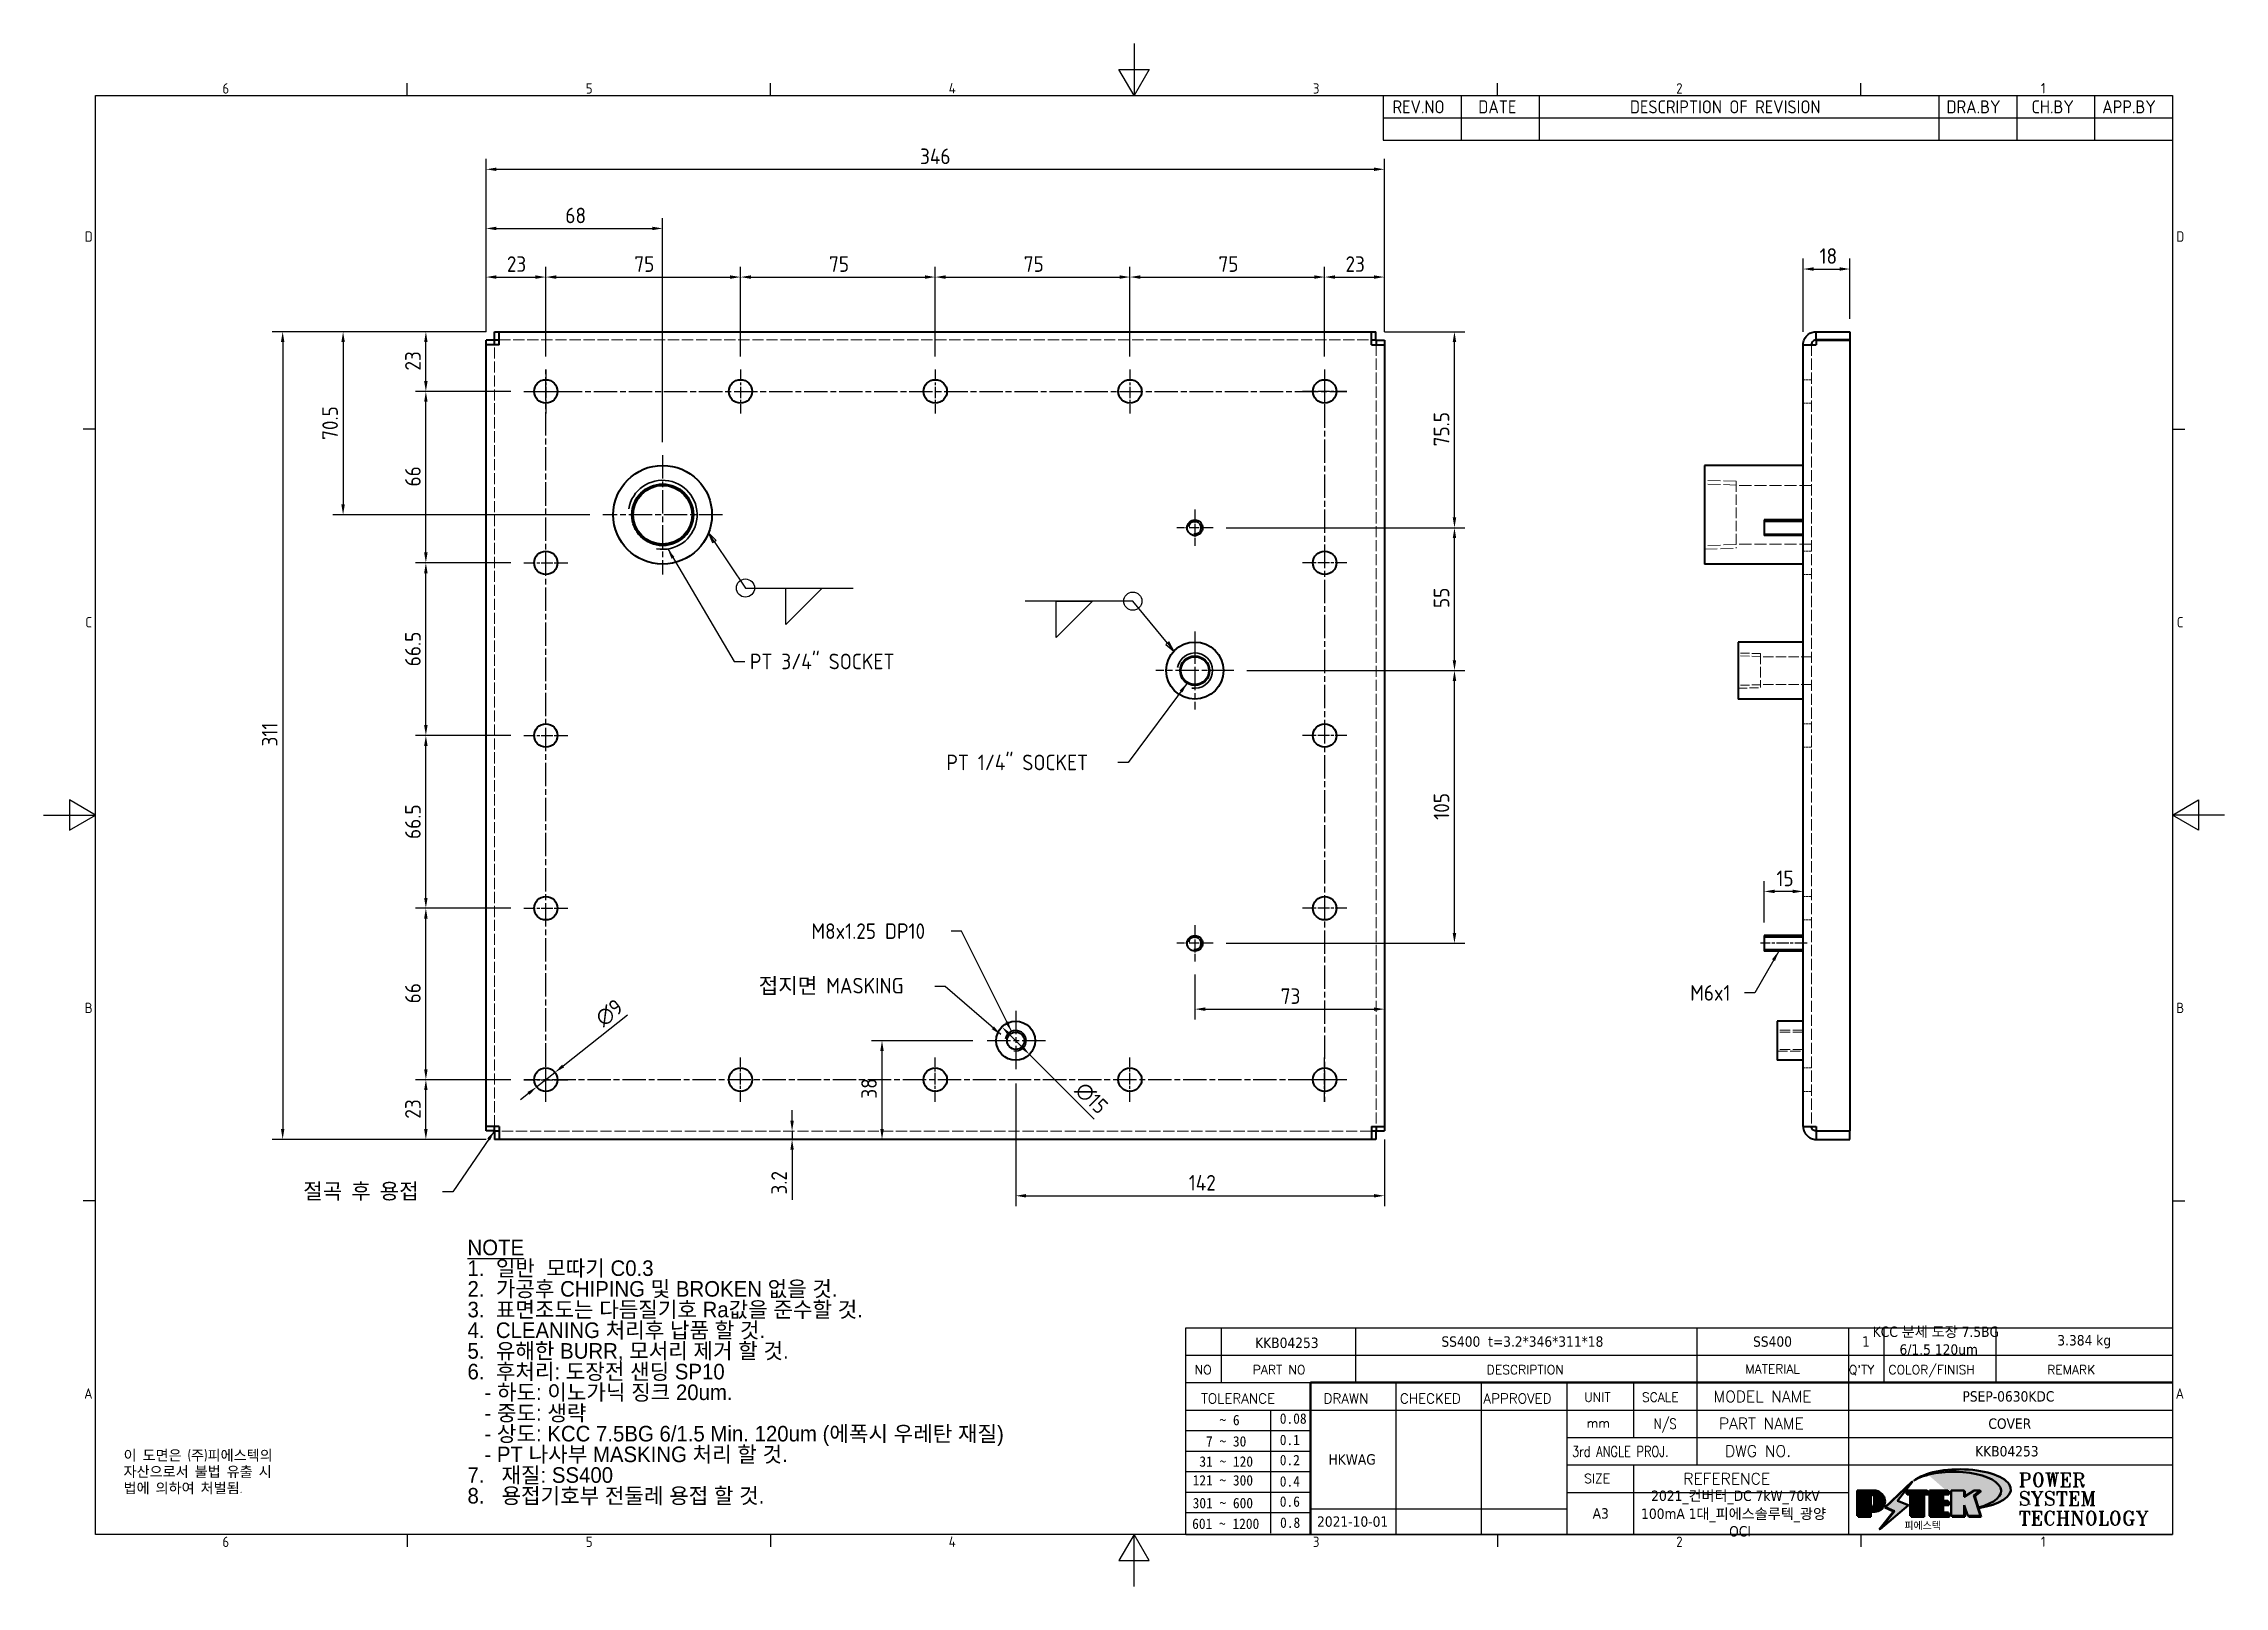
# Model space of a CAD drawing. Header units: millimetres. Extents: x 0 to 840, y 0 to 594.
import ezdxf
from ezdxf.enums import TextEntityAlignment as Align

# ---------------------------------------------------------------- set-up
doc = ezdxf.new("R2010")
doc.units = ezdxf.units.MM
doc.header["$LTSCALE"] = 2
doc.linetypes.add('CHAIN', pattern=[0.3543, 0.2362, -0.0295, 0.0591, -0.0295])
doc.linetypes.add('DASHED', pattern=[0.2067, 0.1654, -0.0413])
doc.layers.get('0').update_dxf_attribs({"color": 3, "lineweight": 25})
for name, color, linetype, lineweight in [('가려진 것(ISO)', 2, 'DASHED', 18), ('가시적인 것(ISO)', 3, 'Continuous', 40), ('가시적인 좁은 것(ISO)', 3, 'Continuous', 35), ('경계(ISO)', 7, 'Continuous', 25), ('기호(ISO)', 5, 'Continuous', 25), ('제목(ISO)', 5, 'Continuous', 50), ('중심 표식(ISO)', 1, 'Continuous', 25), ('중심선(ISO)', 1, 'Continuous', 25), ('치수(ISO)', 2, 'Continuous', 25), ('해치(ISO)', 7, 'Continuous', 18)]:
    doc.layers.add(name, color=color, linetype=linetype, lineweight=lineweight)
doc.styles.add('HAN_291', font='')
doc.styles.add('HAN_370', font='', dxfattribs={"width": 2})
doc.styles.add('ISO Proportiona M2B', font='isocp.shx')
doc.styles.add('RC_284', font='ROMANC.shx')
doc.styles.add('RC_287', font='ROMANC.shx')
doc.styles.add('RC_292', font='ROMANC.shx')
doc.styles.add('ROMANT_294', font='romant.shx')
doc.styles.add('문자 텍스트_PSTEK_POSCO', font='isocp.shx')
doc.styles.add('치수 텍스트_PSTEK_POSCO', font='isocp.shx')
doc.styles.add('텍스트 스타일198', font='tahoma.ttf')
doc.styles.add('텍스트 스타일333', font='ROMANC.shx', dxfattribs={"width": 0.8})
doc.styles.get('HAN_291').set_extended_font_data('GulimChe')
doc.styles.get('HAN_370').set_extended_font_data('GulimChe')
doc.dimstyles.new('치수_PSTEK_POSCO', dxfattribs={"dimscale": 2, "dimtxt": 3, "dimasz": 2, "dimexe": 2, "dimexo": 2.5, "dimgap": 1, "dimtad": 1, "dimrnd": 1e-08, "dimdsep": 46, "dimtxsty": '치수 텍스트_PSTEK_POSCO', "dimcen": 0.09, "dimdle": 10, "dimclrd": 7, "dimclre": 7, "dimclrt": 2, "dimadec": 1, "dimazin": 2, "dimtfac": 1, "dimtmove": 0, "dimatfit": 3, "dimfxl": 0, "dimtolj": 1, "dimlwd": -1, "dimlwe": -1, "dimarcsym": 0})
doc.dimstyles.new('치수_PSTEK_POSCO$7', dxfattribs={"dimscale": 2, "dimtxt": 3, "dimasz": 2, "dimexe": 2, "dimexo": 2.5, "dimgap": 1, "dimtad": 1, "dimrnd": 1e-08, "dimdsep": 46, "dimtxsty": '치수 텍스트_PSTEK_POSCO', "dimcen": 0.09, "dimdle": 10, "dimclrd": 7, "dimclre": 7, "dimclrt": 2, "dimadec": 1, "dimazin": 2, "dimtfac": 1, "dimtmove": 0, "dimatfit": 3, "dimfxl": 0, "dimtolj": 1, "dimlwd": -1, "dimlwe": -1, "dimarcsym": 0})

msp = doc.modelspace()

# ---------------------------------------------------------------- texts
at = {"layer": '기호(ISO)', "color": 2, "char_height": 6, "attachment_point": 4, "style": '치수 텍스트_PSTEK_POSCO'}
for s, insert, width in [('{\\fISOCP|b0|i0;\\H6.0000;PT 3/4" SOCKET}', (272.0537, 356.1158), 65.363531), ('{\\fISOCP|b0|i0;\\H6.0000;PT 1/4" SOCKET}', (347.7222, 317.2328), 64.026227), ('{\\fISOCP|b0|i0;\\H6.0000;접지면 MASKING}', (275.4425, 230.9608), 65.78546), ('{M6x1}', (634.2354, 228.5104), 18.858953), ('{\\fISOCP|b0|i0;\\H6.0000;절곡 후 용접}', (99.9905, 151.8468), 51.640053)]:
    msp.add_mtext(s, dxfattribs=dict(at, insert=insert, width=width))
at = {"layer": '기호(ISO)', "color": 2, "char_height": 6, "attachment_point": 4}
for s, insert, width, line_spacing_factor, style in [('{M8x1.25 DP10}', (295.7488, 252.2823), 51.860314, 0.525, '치수 텍스트_PSTEK_POSCO'), ('{\\f굴림|b0|i0;\\H6.0000;\\LNOTE\\P\\l\\f굴림|b0|i0;\\H6.0000;1.  일반  모따기 C0.3\\P2.  가공후 CHIPING 및 BROKEN 없을 것.\\P3.  표면조도는 다듬질기호 Ra값을 준수할 것.\\P4.  CLEANING 처리후 납품 할 것.\\P5.  유해한 BURR, 모서리 제거 할 것.\\P6.  후처리: 도장전 샌딩 SP10  \\P   - 하도: 이노가닉 징크 20um.\\P   - 중도: 생략\\P   - 상도: KCC 7.5BG 6/1.5 Min. 120um (에폭시 우레탄 재질) \\P   - PT 나사부 MASKING 처리 할 것.\\P7.   재질: SS400\\P8.   용접기호부 전둘레 용접 할 것.\\P}', (163.2686, 82.3738), 274.386261, 0.796366, '문자 텍스트_PSTEK_POSCO')]:
    msp.add_mtext(s, dxfattribs=dict(at, insert=insert, width=width, line_spacing_factor=line_spacing_factor, style=style))
at = {"layer": '기호(ISO)', "color": 7, "insert": (30.7893, 52.4565), "char_height": 4, "width": 102.480277, "attachment_point": 1, "line_spacing_factor": 0.944221, "style": '문자 텍스트_PSTEK_POSCO'}
msp.add_mtext('{이 도면은 (주)피에스텍의\\P자산으로서 불법 유출 시 \\P법에 의하여 처벌됨.}', dxfattribs=at)

# ---------------------------------------------------------------- blocks, each defined once
blk = doc.blocks.new('경계 Default Border')
at = {"layer": '경계(ISO)'}
for p, q in [((70, 287), (70, 289.4)), ((140, 287), (140, 289.4)), ((280, 287), (280, 289.4)), ((350, 287), (350, 289.4)), ((10, 222.75), (7.6, 222.75)), ((410, 222.75), (412.4, 222.75)), ((10, 74.25), (7.6, 74.25)), ((410, 74.25), (412.4, 74.25)), ((70, 10), (70, 7.6)), ((140, 10), (140, 7.6)), ((280, 10), (280, 7.6)), ((350, 10), (350, 7.6))]:
    blk.add_line(p, q, dxfattribs=at)
at = {"layer": '경계(ISO)', "flags": 128}
for points in [[(210, 297), (210, 287), (207.11, 292), (212.89, 292), (210, 287)], [(10, 10), (10, 287), (410, 287), (410, 10), (10, 10)], [(0, 148.5), (10, 148.5), (5, 151.39), (5, 145.61), (10, 148.5)], [(420, 148.5), (410, 148.5), (415, 151.39), (415, 145.61), (410, 148.5)], [(210, 0), (210, 10), (207.11, 5), (212.89, 5), (210, 10)]]:
    blk.add_lwpolyline(points, dxfattribs=at)
at = {"layer": '경계(ISO)', "color": 2, "char_height": 2, "attachment_point": 7, "style": '문자 텍스트_PSTEK_POSCO'}
for s, insert in [('6', (34.43, 287.38)), ('5', (104.43, 287.38)), ('4', (174.32, 287.4)), ('3', (244.45, 287.38)), ('2', (314.42, 287.38)), ('1', (384.66, 287.4)), ('D', (7.92, 258.86)), ('D', (410.72, 258.86)), ('C', (8.03, 184.61)), ('C', (410.83, 184.61)), ('B', (7.92, 110.36)), ('B', (410.72, 110.36)), ('A', (7.81, 36.12)), ('A', (410.61, 36.12)), ('6', (34.43, 7.58)), ('5', (104.43, 7.58)), ('4', (174.32, 7.6)), ('3', (244.45, 7.58)), ('2', (314.42, 7.58)), ('1', (384.66, 7.6))]:
    blk.add_mtext(s, dxfattribs=dict(at, insert=insert))
blk = doc.blocks.new('제목 블록 PSTEK')
for color, points in [(252, [(317.22, 17.06), (322.03, 21.63), (322.28, 21.94), (317.05, 16.98), (318.75, 16.19), (316, 12.72), (316.34, 13), (318.92, 16.27)]), (5, [(321.62, 17.42), (319.53, 18.25), (322.45, 22.02), (317.22, 17.06), (318.92, 16.27), (316.17, 12.8)]), (1, [(324.48, 19.61), (325.24, 19.61), (325.24, 20.26), (321.23, 20.26), (321.23, 19.61), (321.98, 19.61), (321.98, 15.34), (324.48, 15.34)]), (252, [(321.98, 19.61), (321.4, 19.61), (321.4, 19.46), (321.98, 19.46)]), (252, [(324.66, 19.46), (325.42, 19.46), (325.42, 20.11), (325.24, 20.11), (325.24, 19.61), (324.48, 19.61), (324.48, 15.34), (322.16, 15.34), (322.16, 15.19), (324.66, 15.19)]), (1, [(329.23, 20.26), (325.66, 20.26), (325.66, 15.34), (329.36, 15.34), (329.36, 15.99), (328.11, 15.99), (328.11, 17.56), (329.23, 17.56), (329.23, 18.26), (328.11, 18.26), (328.11, 19.61), (329.23, 19.61)]), (252, [(328.29, 19.46), (329.41, 19.46), (329.41, 20.11), (329.23, 20.11), (329.23, 19.61), (328.11, 19.61), (328.11, 18.26), (328.29, 18.26)]), (252, [(328.29, 17.42), (329.41, 17.42), (329.41, 18.11), (329.23, 18.11), (329.23, 17.56), (328.11, 17.56), (328.11, 15.99), (328.29, 15.99)]), (1, [(332.33, 20.26), (329.86, 20.26), (329.86, 15.34), (332.33, 15.34), (332.33, 17.43), (333.07, 15.34), (335.49, 15.34), (334.25, 19.31), (335.44, 20.26), (334.31, 20.26), (332.33, 19)]), (252, [(332.51, 16.93), (332.33, 17.43), (332.33, 15.34), (330.04, 15.34), (330.04, 15.19), (332.51, 15.19)]), (252, [(332.51, 20.11), (332.33, 20.11), (332.33, 19), (332.51, 19.11)]), (252, [(335.62, 20.11), (335.25, 20.11), (334.25, 19.31), (335.49, 15.34), (333.2, 15.34), (333.25, 15.19), (335.66, 15.19), (334.43, 19.16)]), (252, [(329.54, 15.85), (329.36, 15.85), (329.36, 15.34), (325.83, 15.34), (325.83, 15.19), (329.54, 15.19)])]:
    blk.add_hatch(color=color).paths.add_polyline_path(points)
h = blk.add_hatch(color=1)
edge = h.paths.add_edge_path(flags=0)
edge.add_line((314.22, 19.61), (314.22, 17))
edge.add_line((314.22, 17), (314.35, 17))
edge.add_arc((314.35, 17.65), 0.651, 270, 360)
edge.add_line((315, 17.65), (315, 18.96))
edge.add_arc((314.35, 18.96), 0.651, 0, 90)
edge.add_line((314.35, 19.61), (314.22, 19.61))
edge = h.paths.add_edge_path()
edge.add_arc((314.98, 18.29), 1.97, 270, 450)
edge.add_line((314.98, 20.26), (311.77, 20.26))
edge.add_line((311.77, 20.26), (311.77, 15.34))
edge.add_line((311.77, 15.34), (314.22, 15.34))
edge.add_line((314.22, 15.34), (314.22, 16.32))
edge.add_line((314.22, 16.32), (314.98, 16.32))
h = blk.add_hatch(color=252)
edge = h.paths.add_edge_path()
edge.add_arc((314.98, 18.29), 1.97, 270, 406.8279)
edge.add_arc((315.16, 18.14), 1.97, -90, 53.561, ccw=False)
edge.add_line((315.16, 16.17), (314.4, 16.17))
edge.add_line((314.4, 16.17), (314.4, 15.19))
edge.add_line((314.4, 15.19), (311.94, 15.19))
edge.add_line((311.94, 15.19), (311.94, 15.34))
edge.add_line((311.94, 15.34), (314.22, 15.34))
edge.add_line((314.22, 15.34), (314.22, 16.32))
edge.add_line((314.22, 16.32), (314.98, 16.32))
h = blk.add_hatch(color=252)
edge = h.paths.add_edge_path()
edge.add_line((314.4, 19.46), (314.53, 19.46))
edge.add_arc((314.53, 18.81), 0.651, 60.4189, 90, ccw=False)
edge.add_arc((314.35, 18.96), 0.651, 39.9699, 90)
edge.add_line((314.35, 19.61), (314.22, 19.61))
edge.add_line((314.22, 19.61), (314.22, 17))
edge.add_line((314.22, 17), (314.35, 17))
edge.add_arc((314.35, 17.65), 0.651, 270, 274.6931)
edge.add_line((314.4, 17), (314.4, 19.46))
at = {"layer": '해치(ISO)', "true_color": 0x27d1fc}
h = blk.add_hatch(color=140, dxfattribs=at)
edge = h.paths.add_edge_path()
edge.add_ellipse((330.37, 20.16), major_axis=(9.1, 0), ratio=0.40699, start_angle=301.3098, end_angle=507.7437)
edge.add_ellipse((331.53, 20.46), major_axis=(-9.82, 0), ratio=0.39426, start_angle=111.5121, end_angle=334.4703, ccw=False)
edge.add_line((335.14, 16.86), (335.1, 16.99))
at = {"color": 180}
for p, q in [((182.48, 11.79), (182.48, 51.57)), ((182.48, 51.57), (372.48, 51.57)), ((189.27, 51.57), (189.27, 41.01)), ((215.22, 41.01), (215.22, 51.57)), ((280.88, 51.57), (280.88, 41.01)), ((310.09, 51.57), (310.09, 41.01)), ((316.9, 51.57), (316.9, 41.01)), ((338.46, 51.57), (338.46, 41.01)), ((372.48, 51.57), (372.48, 11.79)), ((182.48, 46.29), (372.48, 46.29)), ((182.48, 41.01), (206.45, 41.01)), ((222.94, 11.79), (222.94, 41.01)), ((239.43, 11.79), (239.43, 41.01)), ((255.92, 11.79), (255.92, 41.01)), ((268.69, 41.01), (268.69, 30.45)), ((280.88, 41.01), (280.88, 25.17)), ((310.09, 41.01), (310.09, 11.79)), ((182.48, 35.73), (206.45, 35.73)), ((198.86, 12.03), (198.86, 35.73)), ((206.45, 35.73), (372.48, 35.73)), ((182.48, 31.78), (206.45, 31.78)), ((255.92, 30.45), (372.48, 30.45)), ((182.48, 27.83), (206.45, 27.83)), ((182.48, 23.88), (206.45, 23.88)), ((255.92, 25.17), (372.48, 25.17)), ((268.69, 25.17), (268.69, 11.79)), ((182.48, 19.93), (206.45, 19.93)), ((255.92, 19.89), (310.09, 19.89)), ((182.48, 15.98), (206.45, 15.98)), ((206.45, 16.74), (255.92, 16.74)), ((182.48, 11.79), (372.48, 11.79))]:
    blk.add_line(p, q, dxfattribs=at)
at = {"color": 7, "lineweight": 50}
for p, q in [((206.45, 11.79), (206.45, 41.01)), ((206.45, 41.01), (372.48, 41.01))]:
    blk.add_line(p, q, dxfattribs=at)
at = {"color": 7}
for p, q in [((322.28, 21.94), (317.05, 16.98)), ((322.45, 22.02), (317.22, 17.06)), ((317.22, 17.06), (322.03, 21.63)), ((319.53, 18.25), (322.45, 22.02)), ((322.03, 21.63), (322.28, 21.94)), ((314.98, 20.26), (311.77, 20.26)), ((311.77, 20.26), (311.77, 15.34)), ((314.98, 20.26), (311.77, 20.26)), ((311.77, 20.26), (311.77, 15.34)), ((314.22, 17), (314.22, 19.61)), ((314.22, 19.61), (314.35, 19.61)), ((314.35, 19.61), (314.22, 19.61)), ((314.22, 19.61), (314.22, 17)), ((314.22, 17), (314.22, 19.61)), ((314.22, 19.61), (314.35, 19.61)), ((314.35, 17), (314.22, 17)), ((314.22, 17), (314.35, 17)), ((314.35, 17), (314.22, 17)), ((314.4, 19.46), (314.53, 19.46)), ((314.4, 17), (314.4, 19.46)), ((315, 18.96), (315, 17.65)), ((315, 18.96), (315, 17.65)), ((316.17, 12.8), (321.62, 17.42)), ((317.05, 16.98), (318.75, 16.19)), ((318.92, 16.27), (317.22, 17.06)), ((317.22, 17.06), (318.92, 16.27)), ((321.62, 17.42), (319.53, 18.25)), ((325.24, 20.26), (321.23, 20.26)), ((321.23, 20.26), (321.23, 19.61)), ((325.24, 20.26), (321.23, 20.26)), ((321.23, 20.26), (321.23, 19.61)), ((321.23, 19.61), (321.98, 19.61)), ((321.23, 19.61), (321.98, 19.61)), ((321.4, 19.61), (321.4, 19.46)), ((321.98, 19.61), (321.4, 19.61)), ((321.4, 19.46), (321.98, 19.46)), ((321.98, 19.61), (321.98, 15.34)), ((321.98, 19.46), (321.98, 19.61)), ((321.98, 19.61), (321.98, 15.34)), ((324.48, 19.61), (325.24, 19.61)), ((324.48, 15.34), (324.48, 19.61)), ((325.24, 19.61), (324.48, 19.61)), ((324.48, 19.61), (324.48, 15.34)), ((324.48, 19.61), (325.24, 19.61)), ((324.48, 15.34), (324.48, 19.61)), ((324.66, 19.46), (325.42, 19.46)), ((324.66, 15.19), (324.66, 19.46)), ((325.24, 19.61), (325.24, 20.26)), ((325.24, 19.61), (325.24, 20.26)), ((325.42, 20.11), (325.24, 20.11)), ((325.24, 20.11), (325.24, 19.61)), ((325.42, 19.46), (325.42, 20.11)), ((329.23, 20.26), (325.66, 20.26)), ((325.66, 20.26), (325.66, 15.34)), ((325.66, 20.26), (325.66, 15.34)), ((329.23, 20.26), (325.66, 20.26)), ((328.11, 18.26), (328.11, 19.61)), ((328.11, 19.61), (329.23, 19.61)), ((329.23, 19.61), (328.11, 19.61)), ((328.11, 19.61), (328.11, 18.26)), ((328.11, 18.26), (328.11, 19.61)), ((328.11, 19.61), (329.23, 19.61)), ((329.23, 18.26), (328.11, 18.26)), ((328.11, 18.26), (328.29, 18.26)), ((329.23, 18.26), (328.11, 18.26)), ((328.11, 17.56), (329.23, 17.56)), ((328.11, 15.99), (328.11, 17.56)), ((329.23, 17.56), (328.11, 17.56)), ((328.11, 17.56), (328.11, 15.99)), ((328.11, 17.56), (329.23, 17.56)), ((328.11, 15.99), (328.11, 17.56)), ((328.29, 18.26), (328.29, 19.46)), ((328.29, 19.46), (329.41, 19.46)), ((328.29, 15.99), (328.29, 17.42)), ((328.29, 17.42), (329.41, 17.42)), ((329.23, 19.61), (329.23, 20.26)), ((329.23, 19.61), (329.23, 20.26)), ((329.41, 20.11), (329.23, 20.11)), ((329.23, 20.11), (329.23, 19.61)), ((329.23, 17.56), (329.23, 18.26)), ((329.23, 17.56), (329.23, 18.26)), ((329.41, 18.11), (329.23, 18.11)), ((329.23, 18.11), (329.23, 17.56)), ((329.41, 19.46), (329.41, 20.11)), ((329.41, 17.42), (329.41, 18.11)), ((332.33, 20.26), (329.86, 20.26)), ((329.86, 20.26), (329.86, 15.34)), ((329.86, 20.26), (329.86, 15.34)), ((332.33, 20.26), (329.86, 20.26)), ((334.31, 20.26), (332.33, 19)), ((332.33, 19), (332.33, 20.26)), ((334.31, 20.26), (332.33, 19)), ((332.33, 19), (332.33, 20.26)), ((332.51, 20.11), (332.33, 20.11)), ((332.33, 20.11), (332.33, 19)), ((332.33, 19), (332.51, 19.11)), ((332.33, 17.43), (333.07, 15.34)), ((332.33, 15.34), (332.33, 17.43)), ((332.51, 16.93), (332.33, 17.43)), ((332.33, 17.43), (332.33, 15.34)), ((332.33, 17.43), (333.07, 15.34)), ((332.33, 15.34), (332.33, 17.43)), ((332.51, 19.11), (332.51, 20.11)), ((332.51, 15.19), (332.51, 16.93)), ((334.25, 19.31), (335.44, 20.26)), ((334.25, 19.31), (335.44, 20.26)), ((335.25, 20.11), (334.25, 19.31)), ((335.49, 15.34), (334.25, 19.31)), ((334.25, 19.31), (335.49, 15.34)), ((335.49, 15.34), (334.25, 19.31)), ((335.44, 20.26), (334.31, 20.26)), ((335.44, 20.26), (334.31, 20.26)), ((334.43, 19.16), (335.62, 20.11)), ((335.66, 15.19), (334.43, 19.16)), ((335.62, 20.11), (335.25, 20.11)), ((345.04, 17.5), (344.99, 17.69)), ((311.77, 15.34), (314.22, 15.34)), ((311.77, 15.34), (314.22, 15.34)), ((314.22, 15.34), (311.94, 15.34)), ((311.94, 15.34), (311.94, 15.19)), ((311.94, 15.19), (314.4, 15.19)), ((314.22, 16.32), (314.98, 16.32)), ((314.22, 15.34), (314.22, 16.32)), ((314.98, 16.32), (314.22, 16.32)), ((314.22, 16.32), (314.22, 15.34)), ((314.22, 16.32), (314.98, 16.32)), ((314.22, 15.34), (314.22, 16.32)), ((314.4, 16.17), (315.16, 16.17)), ((314.4, 15.19), (314.4, 16.17)), ((318.75, 16.19), (316, 12.72)), ((316, 12.72), (316.34, 13)), ((318.92, 16.27), (316.17, 12.8)), ((316.34, 13), (318.92, 16.27)), ((321.98, 15.34), (324.48, 15.34)), ((321.98, 15.34), (324.48, 15.34)), ((324.48, 15.34), (322.16, 15.34)), ((322.16, 15.34), (322.16, 15.19)), ((322.16, 15.19), (324.66, 15.19)), ((325.66, 15.34), (329.36, 15.34)), ((325.66, 15.34), (329.36, 15.34)), ((329.36, 15.34), (325.83, 15.34)), ((325.83, 15.34), (325.83, 15.19)), ((325.83, 15.19), (329.54, 15.19)), ((329.36, 15.99), (328.11, 15.99)), ((328.11, 15.99), (328.29, 15.99)), ((329.36, 15.99), (328.11, 15.99)), ((329.36, 15.34), (329.36, 15.99)), ((329.36, 15.34), (329.36, 15.99)), ((329.54, 15.85), (329.36, 15.85)), ((329.36, 15.85), (329.36, 15.34)), ((329.54, 15.19), (329.54, 15.85)), ((329.86, 15.34), (332.33, 15.34)), ((329.86, 15.34), (332.33, 15.34)), ((332.33, 15.34), (330.04, 15.34)), ((330.04, 15.34), (330.04, 15.19)), ((330.04, 15.19), (332.51, 15.19)), ((333.07, 15.34), (335.49, 15.34)), ((333.07, 15.34), (335.49, 15.34)), ((335.49, 15.34), (333.2, 15.34)), ((333.2, 15.34), (333.25, 15.19)), ((333.25, 15.19), (335.66, 15.19))]:
    blk.add_line(p, q, dxfattribs=at)
at = {"color": 5}
for p, q in [((322.45, 22.02), (317.22, 17.06)), ((319.53, 18.25), (322.45, 22.02)), ((316.17, 12.8), (321.62, 17.42)), ((317.22, 17.06), (318.92, 16.27)), ((321.62, 17.42), (319.53, 18.25)), ((318.92, 16.27), (316.17, 12.8))]:
    blk.add_line(p, q, dxfattribs=at)
at = {"color": 1}
for p, q in [((314.98, 20.26), (311.77, 20.26)), ((311.77, 20.26), (311.77, 15.34)), ((314.22, 17), (314.22, 19.61)), ((314.22, 19.61), (314.35, 19.61)), ((314.35, 17), (314.22, 17)), ((315, 18.96), (315, 17.65)), ((325.24, 20.26), (321.23, 20.26)), ((321.23, 20.26), (321.23, 19.61)), ((321.23, 19.61), (321.98, 19.61)), ((321.98, 19.61), (321.98, 15.34)), ((324.48, 19.61), (325.24, 19.61)), ((324.48, 15.34), (324.48, 19.61)), ((325.24, 19.61), (325.24, 20.26)), ((329.23, 20.26), (325.66, 20.26)), ((325.66, 20.26), (325.66, 15.34)), ((328.11, 18.26), (328.11, 19.61)), ((328.11, 19.61), (329.23, 19.61)), ((329.23, 18.26), (328.11, 18.26)), ((328.11, 17.56), (329.23, 17.56)), ((328.11, 15.99), (328.11, 17.56)), ((329.23, 19.61), (329.23, 20.26)), ((329.23, 17.56), (329.23, 18.26)), ((332.33, 20.26), (329.86, 20.26)), ((329.86, 20.26), (329.86, 15.34)), ((334.31, 20.26), (332.33, 19)), ((332.33, 19), (332.33, 20.26)), ((332.33, 17.43), (333.07, 15.34)), ((332.33, 15.34), (332.33, 17.43)), ((334.25, 19.31), (335.44, 20.26)), ((335.49, 15.34), (334.25, 19.31)), ((335.44, 20.26), (334.31, 20.26)), ((311.77, 15.34), (314.22, 15.34)), ((314.22, 16.32), (314.98, 16.32)), ((314.22, 15.34), (314.22, 16.32)), ((321.98, 15.34), (324.48, 15.34)), ((325.66, 15.34), (329.36, 15.34)), ((329.36, 15.99), (328.11, 15.99)), ((329.36, 15.34), (329.36, 15.99)), ((329.86, 15.34), (332.33, 15.34)), ((333.07, 15.34), (335.49, 15.34))]:
    blk.add_line(p, q, dxfattribs=at)
at = {"color": 7}
for centre, radius, start, end in [((314.35, 18.96), 0.651, 0, 90), ((314.35, 18.96), 0.651, 39.9699, 90), ((314.35, 18.96), 0.651, 0, 90), ((314.35, 17.65), 0.651, 270, 0), ((314.35, 17.65), 0.651, 270, 0), ((314.35, 17.65), 0.651, 270, 274.6931), ((314.53, 18.81), 0.651, 60.4189, 90), ((314.98, 18.29), 1.97, 270, 90), ((314.98, 18.29), 1.97, 270, 90), ((314.98, 18.29), 1.97, 270, 46.8279), ((315.16, 18.14), 1.97, 270, 53.561)]:
    blk.add_arc(centre, radius, start, end, dxfattribs=at)
at = {"color": 1}
for centre, radius, start, end in [((314.35, 18.96), 0.651, 0, 90), ((314.35, 17.65), 0.651, 270, 0), ((314.98, 18.29), 1.97, 270, 90)]:
    blk.add_arc(centre, radius, start, end, dxfattribs=at)
at = {"layer": '제목(ISO)', "lineweight": 18}
blk.add_line((182.48, 35.73), (182.48, 11.79), dxfattribs=at)
at = {"layer": '제목(ISO)'}
for p, q in [((322.28, 21.94), (317.05, 16.98)), ((322.45, 22.02), (317.22, 17.06)), ((317.22, 17.06), (322.03, 21.63)), ((319.53, 18.25), (322.45, 22.02)), ((322.03, 21.63), (322.28, 21.94)), ((314.98, 20.26), (311.77, 20.26)), ((311.77, 20.26), (311.77, 15.34)), ((314.22, 17), (314.22, 19.61)), ((314.22, 19.61), (314.35, 19.61)), ((314.35, 19.61), (314.22, 19.61)), ((314.22, 19.61), (314.22, 17)), ((314.35, 17), (314.22, 17)), ((314.22, 17), (314.35, 17)), ((314.4, 19.46), (314.53, 19.46)), ((314.4, 17), (314.4, 19.46)), ((315, 18.96), (315, 17.65)), ((316.17, 12.8), (321.62, 17.42)), ((317.05, 16.98), (318.75, 16.19)), ((317.22, 17.06), (318.92, 16.27)), ((318.92, 16.27), (317.22, 17.06)), ((321.62, 17.42), (319.53, 18.25)), ((325.24, 20.26), (321.23, 20.26)), ((321.23, 20.26), (321.23, 19.61)), ((321.23, 19.61), (321.98, 19.61)), ((321.98, 19.61), (321.4, 19.61)), ((321.4, 19.61), (321.4, 19.46)), ((321.4, 19.46), (321.98, 19.46)), ((321.98, 19.61), (321.98, 15.34)), ((321.98, 19.46), (321.98, 19.61)), ((324.48, 19.61), (325.24, 19.61)), ((324.48, 15.34), (324.48, 19.61)), ((325.24, 19.61), (324.48, 19.61)), ((324.48, 19.61), (324.48, 15.34)), ((324.66, 19.46), (325.42, 19.46)), ((324.66, 15.19), (324.66, 19.46)), ((325.24, 19.61), (325.24, 20.26)), ((325.42, 20.11), (325.24, 20.11)), ((325.24, 20.11), (325.24, 19.61)), ((325.42, 19.46), (325.42, 20.11)), ((329.23, 20.26), (325.66, 20.26)), ((325.66, 20.26), (325.66, 15.34)), ((328.11, 18.26), (328.11, 19.61)), ((328.11, 19.61), (329.23, 19.61)), ((329.23, 19.61), (328.11, 19.61)), ((328.11, 19.61), (328.11, 18.26)), ((329.23, 18.26), (328.11, 18.26)), ((328.11, 18.26), (328.29, 18.26)), ((328.11, 15.99), (328.11, 17.56)), ((328.11, 17.56), (329.23, 17.56)), ((329.23, 17.56), (328.11, 17.56)), ((328.11, 17.56), (328.11, 15.99)), ((328.29, 19.46), (329.41, 19.46)), ((328.29, 18.26), (328.29, 19.46)), ((328.29, 17.42), (329.41, 17.42)), ((328.29, 15.99), (328.29, 17.42)), ((329.23, 19.61), (329.23, 20.26)), ((329.41, 20.11), (329.23, 20.11)), ((329.23, 20.11), (329.23, 19.61)), ((329.23, 17.56), (329.23, 18.26)), ((329.41, 18.11), (329.23, 18.11)), ((329.23, 18.11), (329.23, 17.56)), ((329.41, 19.46), (329.41, 20.11)), ((329.41, 17.42), (329.41, 18.11)), ((332.33, 20.26), (329.86, 20.26)), ((329.86, 20.26), (329.86, 15.34)), ((334.31, 20.26), (332.33, 19)), ((332.33, 19), (332.33, 20.26)), ((332.51, 20.11), (332.33, 20.11)), ((332.33, 20.11), (332.33, 19)), ((332.33, 19), (332.51, 19.11)), ((332.33, 15.34), (332.33, 17.43)), ((332.33, 17.43), (333.07, 15.34)), ((332.51, 16.93), (332.33, 17.43)), ((332.33, 17.43), (332.33, 15.34)), ((332.51, 19.11), (332.51, 20.11)), ((332.51, 15.19), (332.51, 16.93)), ((334.25, 19.31), (335.44, 20.26)), ((335.25, 20.11), (334.25, 19.31)), ((335.49, 15.34), (334.25, 19.31)), ((334.25, 19.31), (335.49, 15.34)), ((335.44, 20.26), (334.31, 20.26)), ((334.43, 19.16), (335.62, 20.11)), ((335.66, 15.19), (334.43, 19.16)), ((335.62, 20.11), (335.25, 20.11)), ((311.77, 15.34), (314.22, 15.34)), ((314.22, 15.34), (311.94, 15.34)), ((311.94, 15.34), (311.94, 15.19)), ((311.94, 15.19), (314.4, 15.19)), ((314.22, 15.34), (314.22, 16.32)), ((314.22, 16.32), (314.98, 16.32)), ((314.98, 16.32), (314.22, 16.32)), ((314.22, 16.32), (314.22, 15.34)), ((314.4, 15.19), (314.4, 16.17)), ((314.4, 16.17), (315.16, 16.17)), ((318.75, 16.19), (316, 12.72)), ((316, 12.72), (316.34, 13)), ((318.92, 16.27), (316.17, 12.8)), ((316.34, 13), (318.92, 16.27)), ((321.98, 15.34), (324.48, 15.34)), ((324.48, 15.34), (322.16, 15.34)), ((322.16, 15.34), (322.16, 15.19)), ((322.16, 15.19), (324.66, 15.19)), ((325.66, 15.34), (329.36, 15.34)), ((329.36, 15.34), (325.83, 15.34)), ((325.83, 15.34), (325.83, 15.19)), ((325.83, 15.19), (329.54, 15.19)), ((329.36, 15.99), (328.11, 15.99)), ((328.11, 15.99), (328.29, 15.99)), ((329.36, 15.34), (329.36, 15.99)), ((329.54, 15.85), (329.36, 15.85)), ((329.36, 15.85), (329.36, 15.34)), ((329.54, 15.19), (329.54, 15.85)), ((329.86, 15.34), (332.33, 15.34)), ((332.33, 15.34), (330.04, 15.34)), ((330.04, 15.34), (330.04, 15.19)), ((330.04, 15.19), (332.51, 15.19)), ((333.07, 15.34), (335.49, 15.34)), ((335.49, 15.34), (333.2, 15.34)), ((333.2, 15.34), (333.25, 15.19)), ((333.25, 15.19), (335.66, 15.19))]:
    blk.add_line(p, q, dxfattribs=at)
at = {"layer": '제목(ISO)', "color": 4}
blk.add_line((335.14, 16.86), (335.1, 16.99), dxfattribs=at)
at = {"layer": '제목(ISO)'}
for centre, radius, start, end in [((314.35, 18.96), 0.651, 0, 90), ((314.35, 18.96), 0.651, 39.9699, 90), ((314.35, 17.65), 0.651, 270, 0), ((314.35, 17.65), 0.651, 270, 274.6931), ((314.53, 18.81), 0.651, 60.4189, 90), ((314.98, 18.29), 1.97, 46.8279, 90), ((314.98, 18.29), 1.97, 270, 46.8279), ((314.98, 18.29), 1.97, 270, 46.8279), ((315.16, 18.14), 1.97, 270, 53.561)]:
    blk.add_arc(centre, radius, start, end, dxfattribs=at)
at = {"layer": '제목(ISO)', "color": 4}
for centre, major_axis, ratio, start_param, end_param in [((331.53, 20.46), (9.82, 0), 0.39426, 5.087845, 8.9792), ((330.37, 20.16), (9.1, 0), 0.40699, 5.258849, 8.861799)]:
    blk.add_ellipse(centre, major_axis=major_axis, ratio=ratio, start_param=start_param, end_param=end_param, dxfattribs=at)
at = {"color": 2}
for s, height, style, p in [('NO', 1.742, 'RC_284', (184.14, 42.62)), ('PART NO', 1.742, 'RC_284', (195.34, 42.62)), ('DESCRIPTION', 1.7424, 'RC_284', (240.4, 42.62)), ("Q'TY", 1.742, 'RC_284', (310.14, 42.62)), ('COLOR/FINISH', 1.7424, 'RC_284', (317.77, 42.62)), ('REMARK', 1.742, 'RC_284', (348.35, 42.62)), (' TOLERANCE', 1.9, 'RC_287', (184.09, 37.01)), ('DRAWN', 1.9, 'RC_287', (208.98, 37.01)), ('CHECKED', 1.9, 'RC_287', (223.69, 37.01)), ('APPROVED', 1.9, 'RC_287', (239.78, 37.01)), ('UNIT', 1.742, 'RC_284', (259.17, 37.34)), ('SCALE', 1.742, 'RC_284', (270.29, 37.34)), ('MODEL NAME', 2.178, 'RC_292', (284.1, 37.25)), ('    ~ 6', 2, 'HAN_291', (183.77, 32.82)), ('0.08', 2, 'HAN_291', (200.55, 33.1)), ('PART NAME', 2.178, 'RC_292', (285.14, 32.03)), ('  7 ~ 30', 2, 'HAN_291', (183.77, 28.71)), ('0.1', 2, 'HAN_291', (200.55, 28.99)), ('mm', 1.742, 'RC_284', (259.65, 32.35)), (' 31 ~ 120', 2, 'HAN_291', (183.77, 24.83)), ('0.2', 2, 'HAN_291', (200.55, 25.11)), (' DWG NO.', 2.178, 'RC_292', (284.81, 26.75)), ('121 ~ 300', 2, 'HAN_291', (183.77, 21.21)), ('0.4', 2, 'HAN_291', (200.55, 21)), ('SIZE', 1.742, 'RC_284', (259.17, 21.69)), ('REFERENCE', 2.178, 'RC_292', (278.27, 21.43)), ('301 ~ 600', 2, 'HAN_291', (183.77, 16.83)), ('0.6', 2, 'HAN_291', (200.55, 17.12)), ('601 ~ 1200', 2, 'HAN_291', (183.68, 12.85)), ('0.8', 2, 'HAN_291', (200.61, 13.06))]:
    blk.add_text(s, height=height, dxfattribs=dict(at, style=style)).set_placement(p)
at = {"color": 2, "style": 'RC_284'}
blk.add_text('MATERIAL', height=1.742, dxfattribs=at).set_placement((295.48, 43.65), align=Align.MIDDLE_CENTER)
at = {"color": 7, "style": '텍스트 스타일333', "width": 0.8}
blk.add_text('N/S', height=2, dxfattribs=at).set_placement((274.78, 33.09), align=Align.MIDDLE_CENTER)
at = {"color": 2, "style": '텍스트 스타일333', "width": 0.8}
blk.add_text('3rd ANGLE PROJ.', height=2, dxfattribs=at).set_placement((256.84, 26.76))
at = {"color": 7, "style": 'ROMANT_294'}
for s, p in [('POWER', (342.83, 20.97)), ('SYSTEM', (342.83, 17.33)), ('TECHNOLOGY', (342.83, 13.57))]:
    blk.add_text(s, height=2.7, dxfattribs=at).set_placement(p)
at = {"color": 7, "insert": (320.85, 14.21), "char_height": 1.4, "attachment_point": 1, "line_spacing_factor": 0.332, "style": 'HAN_370'}
blk.add_mtext('\\fHY견고딕|b0|i0;\\H1.4000;피에스텍', dxfattribs=at)
at = {"layer": '제목(ISO)', "color": 7, "style": '텍스트 스타일198'}
for tag, p in [('4._COLOR_001', (314.75, 49.81)), ('질량\\P3;_001', (350.3, 48.16)), ('부품_번호_001', (195.81, 47.68)), ('설명_001', (231.67, 47.92)), ('재질_001', (291.7, 47.93)), ("3._Q'TY_001", (312.71, 47.92)), ('4._COLOR_002', (319.91, 46.39)), ('1._MODEL_NAME_001', (332.03, 37.37)), ('제목_001', (337.02, 32.12)), ('설계자_001', (209.94, 25.23)), ('부품_번호_001', (334.47, 26.81)), ('시트_크기_001', (260.81, 14.84)), ('프로젝트_002', (270.14, 14.77)), ('프로젝트_001', (272.08, 18.23)), ('작성_날짜_001', (207.73, 13.27)), ('프로젝트_003', (287.1, 11.39))]:
    blk.add_attdef(tag, p, '', height=2, dxfattribs=at)
for tag, p in [('점검자', (231.18, 26.23)), ('엔지니어링_승인자', (247.67, 26.23)), ('점검_날짜', (231.18, 14.27)), ('엔지니어링_승인_날짜', (247.67, 14.27))]:
    blk.add_attdef(tag, text='', height=2, dxfattribs=at).set_placement(p, align=Align.MIDDLE_CENTER)
blk = doc.blocks.new('리비전 내역')
at = {"layer": '기호(ISO)'}
for p, q in [((258, 287), (410, 287)), ((258, 287), (258, 282.72)), ((273, 287), (273, 282.72)), ((288, 287), (288, 282.72)), ((365, 287), (365, 282.72)), ((380, 287), (380, 282.72)), ((395, 287), (395, 282.72)), ((410, 287), (410, 282.72)), ((258, 282.72), (410, 282.72)), ((258, 282.72), (258, 278.44)), ((273, 282.72), (273, 278.44)), ((288, 282.72), (288, 278.44)), ((365, 282.72), (365, 278.44)), ((380, 282.72), (380, 278.44)), ((395, 282.72), (395, 278.44)), ((410, 282.72), (410, 278.44)), ((258, 278.44), (410, 278.44))]:
    blk.add_line(p, q, dxfattribs=at)
at = {"layer": '기호(ISO)', "color": 2, "char_height": 2.5, "attachment_point": 7, "style": 'ISO Proportiona M2B'}
for s, insert in [('REV.NO', (259.79, 283.58)), ('DATE', (276.31, 283.58)), ('DESCRIPTION OF REVISION', (305.51, 283.58)), ('DRA.BY', (366.48, 283.58)), ('CH.BY', (382.86, 283.58)), ('APP.BY', (396.48, 283.58))]:
    blk.add_mtext(s, dxfattribs=dict(at, insert=insert))
blk = doc.blocks.new('*D22')
at = {"layer": 'Defpoints', "color": 0, "transparency": 16777216}
for p in [(238.44, 522.84), (170.44, 478.09), (238.44, 435.59)]:
    blk.add_point(p, dxfattribs=at)
at = {"layer": '치수(ISO)', "color": 7, "transparency": 16777216}
for p, q in [((170.44, 483.09), (170.44, 526.84)), ((174.44, 522.84), (234.44, 522.84)), ((238.44, 440.59), (238.44, 526.84))]:
    blk.add_line(p, q, dxfattribs=at)
for points in [[(174.44, 523.51), (174.44, 522.18), (170.44, 522.84)], [(234.44, 523.51), (234.44, 522.18), (238.44, 522.84)]]:
    blk.add_solid(points, dxfattribs=at)
at = {"layer": '치수(ISO)', "color": 2, "transparency": 16777216, "insert": (200.96, 527.84), "char_height": 6, "attachment_point": 4, "style": '치수 텍스트_PSTEK_POSCO'}
blk.add_mtext('\\A1;68', dxfattribs=at)
blk = doc.blocks.new('*D23')
at = {"layer": 'Defpoints', "color": 0, "transparency": 16777216}
for p in [(175.44, 483.09), (115.35, 412.59), (215.44, 412.59)]:
    blk.add_point(p, dxfattribs=at)
at = {"layer": '치수(ISO)', "color": 7, "transparency": 16777216}
for p, q in [((170.44, 483.09), (111.35, 483.09)), ((115.35, 479.09), (115.35, 416.59)), ((210.44, 412.59), (111.35, 412.59))]:
    blk.add_line(p, q, dxfattribs=at)
for points in [[(114.69, 479.09), (116.02, 479.09), (115.35, 483.09)], [(114.69, 416.59), (116.02, 416.59), (115.35, 412.59)]]:
    blk.add_solid(points, dxfattribs=at)
at = {"layer": '치수(ISO)', "color": 2, "transparency": 16777216, "insert": (110.35, 441.42), "char_height": 6, "attachment_point": 4, "rotation": 90, "style": '치수 텍스트_PSTEK_POSCO'}
blk.add_mtext('\\A1;70.5', dxfattribs=at)
blk = doc.blocks.new('*D24')
at = {"layer": 'Defpoints', "color": 0, "transparency": 16777216}
for p in [(193.44, 504.12), (170.44, 478.09), (193.44, 468.59)]:
    blk.add_point(p, dxfattribs=at)
at = {"layer": '치수(ISO)', "color": 7, "transparency": 16777216}
for p, q in [((170.44, 483.09), (170.44, 508.12)), ((174.44, 504.12), (189.44, 504.12)), ((193.44, 473.59), (193.44, 508.12))]:
    blk.add_line(p, q, dxfattribs=at)
for points in [[(174.44, 504.79), (174.44, 503.45), (170.44, 504.12)], [(189.44, 504.79), (189.44, 503.45), (193.44, 504.12)]]:
    blk.add_solid(points, dxfattribs=at)
at = {"layer": '치수(ISO)', "color": 2, "transparency": 16777216, "insert": (178.42, 509.12), "char_height": 6, "attachment_point": 4, "style": '치수 텍스트_PSTEK_POSCO'}
blk.add_mtext('\\A1;23', dxfattribs=at)
blk = doc.blocks.new('*D25')
at = {"layer": 'Defpoints', "color": 0, "transparency": 16777216}
for p in [(268.44, 504.12), (193.44, 468.59), (268.44, 468.59)]:
    blk.add_point(p, dxfattribs=at)
at = {"layer": '치수(ISO)', "color": 7, "transparency": 16777216}
for p, q in [((193.44, 473.59), (193.44, 508.12)), ((197.44, 504.12), (264.44, 504.12)), ((268.44, 473.59), (268.44, 508.12))]:
    blk.add_line(p, q, dxfattribs=at)
for points in [[(197.44, 504.79), (197.44, 503.45), (193.44, 504.12)], [(264.44, 504.79), (264.44, 503.45), (268.44, 504.12)]]:
    blk.add_solid(points, dxfattribs=at)
at = {"layer": '치수(ISO)', "color": 2, "transparency": 16777216, "insert": (227.54, 509.12), "char_height": 6, "attachment_point": 4, "style": '치수 텍스트_PSTEK_POSCO'}
blk.add_mtext('\\A1;75', dxfattribs=at)
blk = doc.blocks.new('*D26')
at = {"layer": 'Defpoints', "color": 0, "transparency": 16777216}
for p in [(343.44, 504.12), (268.44, 468.59), (343.44, 468.59)]:
    blk.add_point(p, dxfattribs=at)
at = {"layer": '치수(ISO)', "color": 7, "transparency": 16777216}
for p, q in [((268.44, 473.59), (268.44, 508.12)), ((272.44, 504.12), (339.44, 504.12)), ((343.44, 473.59), (343.44, 508.12))]:
    blk.add_line(p, q, dxfattribs=at)
for points in [[(272.44, 504.79), (272.44, 503.45), (268.44, 504.12)], [(339.44, 504.79), (339.44, 503.45), (343.44, 504.12)]]:
    blk.add_solid(points, dxfattribs=at)
at = {"layer": '치수(ISO)', "color": 2, "transparency": 16777216, "insert": (302.54, 509.12), "char_height": 6, "attachment_point": 4, "style": '치수 텍스트_PSTEK_POSCO'}
blk.add_mtext('\\A1;75', dxfattribs=at)
blk = doc.blocks.new('*D27')
at = {"layer": 'Defpoints', "color": 0, "transparency": 16777216}
for p in [(418.44, 504.12), (343.44, 468.59), (418.44, 468.59)]:
    blk.add_point(p, dxfattribs=at)
at = {"layer": '치수(ISO)', "color": 7, "transparency": 16777216}
for p, q in [((343.44, 473.59), (343.44, 508.12)), ((347.44, 504.12), (414.44, 504.12)), ((418.44, 473.59), (418.44, 508.12))]:
    blk.add_line(p, q, dxfattribs=at)
for points in [[(347.44, 504.79), (347.44, 503.45), (343.44, 504.12)], [(414.44, 504.79), (414.44, 503.45), (418.44, 504.12)]]:
    blk.add_solid(points, dxfattribs=at)
at = {"layer": '치수(ISO)', "color": 2, "transparency": 16777216, "insert": (377.54, 509.12), "char_height": 6, "attachment_point": 4, "style": '치수 텍스트_PSTEK_POSCO'}
blk.add_mtext('\\A1;75', dxfattribs=at)
blk = doc.blocks.new('*D28')
at = {"layer": 'Defpoints', "color": 0, "transparency": 16777216}
for p in [(493.44, 504.12), (418.44, 468.59), (493.44, 468.59)]:
    blk.add_point(p, dxfattribs=at)
at = {"layer": '치수(ISO)', "color": 7, "transparency": 16777216}
for p, q in [((418.44, 473.59), (418.44, 508.12)), ((422.44, 504.12), (489.44, 504.12)), ((493.44, 473.59), (493.44, 508.12))]:
    blk.add_line(p, q, dxfattribs=at)
for points in [[(422.44, 504.79), (422.44, 503.45), (418.44, 504.12)], [(489.44, 504.79), (489.44, 503.45), (493.44, 504.12)]]:
    blk.add_solid(points, dxfattribs=at)
at = {"layer": '치수(ISO)', "color": 2, "transparency": 16777216, "insert": (452.54, 509.12), "char_height": 6, "attachment_point": 4, "style": '치수 텍스트_PSTEK_POSCO'}
blk.add_mtext('\\A1;75', dxfattribs=at)
blk = doc.blocks.new('*D29')
at = {"layer": 'Defpoints', "color": 0, "transparency": 16777216}
for p in [(516.44, 504.12), (516.44, 478.09), (493.44, 468.59)]:
    blk.add_point(p, dxfattribs=at)
at = {"layer": '치수(ISO)', "color": 7, "transparency": 16777216}
for p, q in [((493.44, 473.59), (493.44, 508.12)), ((497.44, 504.12), (512.44, 504.12)), ((516.44, 483.09), (516.44, 508.12))]:
    blk.add_line(p, q, dxfattribs=at)
for points in [[(497.44, 504.79), (497.44, 503.45), (493.44, 504.12)], [(512.44, 504.79), (512.44, 503.45), (516.44, 504.12)]]:
    blk.add_solid(points, dxfattribs=at)
at = {"layer": '치수(ISO)', "color": 2, "transparency": 16777216, "insert": (501.46, 509.12), "char_height": 6, "attachment_point": 4, "style": '치수 텍스트_PSTEK_POSCO'}
blk.add_mtext('\\A1;23', dxfattribs=at)
blk = doc.blocks.new('*D30')
at = {"layer": 'Defpoints', "color": 0, "transparency": 16777216}
for p in [(147.24, 195.09), (184.94, 195.09), (175.44, 172.09)]:
    blk.add_point(p, dxfattribs=at)
at = {"layer": '치수(ISO)', "color": 7, "transparency": 16777216}
for p, q in [((179.94, 195.09), (143.24, 195.09)), ((147.24, 176.09), (147.24, 191.09)), ((170.44, 172.09), (143.24, 172.09))]:
    blk.add_line(p, q, dxfattribs=at)
for points in [[(146.57, 191.09), (147.9, 191.09), (147.24, 195.09)], [(146.57, 176.09), (147.9, 176.09), (147.24, 172.09)]]:
    blk.add_solid(points, dxfattribs=at)
at = {"layer": '치수(ISO)', "color": 2, "transparency": 16777216, "insert": (142.24, 180.07), "char_height": 6, "attachment_point": 4, "rotation": 90, "style": '치수 텍스트_PSTEK_POSCO'}
blk.add_mtext('\\A1;23', dxfattribs=at)
blk = doc.blocks.new('*D31')
at = {"layer": 'Defpoints', "color": 0, "transparency": 16777216}
for p in [(147.24, 483.09), (175.44, 483.09), (184.94, 460.09)]:
    blk.add_point(p, dxfattribs=at)
at = {"layer": '치수(ISO)', "color": 7, "transparency": 16777216}
for p, q in [((170.44, 483.09), (143.24, 483.09)), ((147.24, 464.09), (147.24, 479.09)), ((179.94, 460.09), (143.24, 460.09))]:
    blk.add_line(p, q, dxfattribs=at)
for points in [[(146.57, 479.09), (147.9, 479.09), (147.24, 483.09)], [(146.57, 464.09), (147.9, 464.09), (147.24, 460.09)]]:
    blk.add_solid(points, dxfattribs=at)
at = {"layer": '치수(ISO)', "color": 2, "transparency": 16777216, "insert": (142.24, 468.11), "char_height": 6, "attachment_point": 4, "rotation": 90, "style": '치수 텍스트_PSTEK_POSCO'}
blk.add_mtext('\\A1;23', dxfattribs=at)
blk = doc.blocks.new('*D32')
at = {"layer": 'Defpoints', "color": 0, "transparency": 16777216}
for p in [(147.24, 460.09), (184.94, 460.09), (184.94, 394.09)]:
    blk.add_point(p, dxfattribs=at)
at = {"layer": '치수(ISO)', "color": 7, "transparency": 16777216}
for p, q in [((179.94, 460.09), (143.24, 460.09)), ((147.24, 398.09), (147.24, 456.09)), ((179.94, 394.09), (143.24, 394.09))]:
    blk.add_line(p, q, dxfattribs=at)
for points in [[(146.57, 456.09), (147.9, 456.09), (147.24, 460.09)], [(146.57, 398.09), (147.9, 398.09), (147.24, 394.09)]]:
    blk.add_solid(points, dxfattribs=at)
at = {"layer": '치수(ISO)', "color": 2, "transparency": 16777216, "insert": (142.24, 423.48), "char_height": 6, "attachment_point": 4, "rotation": 90, "style": '치수 텍스트_PSTEK_POSCO'}
blk.add_mtext('\\A1;66', dxfattribs=at)
blk = doc.blocks.new('*D33')
at = {"layer": 'Defpoints', "color": 0, "transparency": 16777216}
for p in [(147.24, 394.09), (184.94, 394.09), (184.94, 327.59)]:
    blk.add_point(p, dxfattribs=at)
at = {"layer": '치수(ISO)', "color": 7, "transparency": 16777216}
for p, q in [((179.94, 394.09), (143.24, 394.09)), ((147.24, 331.59), (147.24, 390.09)), ((179.94, 327.59), (143.24, 327.59))]:
    blk.add_line(p, q, dxfattribs=at)
for points in [[(146.57, 390.09), (147.9, 390.09), (147.24, 394.09)], [(146.57, 331.59), (147.9, 331.59), (147.24, 327.59)]]:
    blk.add_solid(points, dxfattribs=at)
at = {"layer": '치수(ISO)', "color": 2, "transparency": 16777216, "insert": (142.24, 354.26), "char_height": 6, "attachment_point": 4, "rotation": 90, "style": '치수 텍스트_PSTEK_POSCO'}
blk.add_mtext('\\A1;66.5', dxfattribs=at)
blk = doc.blocks.new('*D34')
at = {"layer": 'Defpoints', "color": 0, "transparency": 16777216}
for p in [(147.24, 327.59), (184.94, 327.59), (184.94, 261.09)]:
    blk.add_point(p, dxfattribs=at)
at = {"layer": '치수(ISO)', "color": 7, "transparency": 16777216}
for p, q in [((179.94, 327.59), (143.24, 327.59)), ((147.24, 265.09), (147.24, 323.59)), ((179.94, 261.09), (143.24, 261.09))]:
    blk.add_line(p, q, dxfattribs=at)
for points in [[(146.57, 323.59), (147.9, 323.59), (147.24, 327.59)], [(146.57, 265.09), (147.9, 265.09), (147.24, 261.09)]]:
    blk.add_solid(points, dxfattribs=at)
at = {"layer": '치수(ISO)', "color": 2, "transparency": 16777216, "insert": (142.24, 287.76), "char_height": 6, "attachment_point": 4, "rotation": 90, "style": '치수 텍스트_PSTEK_POSCO'}
blk.add_mtext('\\A1;66.5', dxfattribs=at)
blk = doc.blocks.new('*D35')
at = {"layer": 'Defpoints', "color": 0, "transparency": 16777216}
for p in [(147.24, 261.09), (184.94, 261.09), (184.94, 195.09)]:
    blk.add_point(p, dxfattribs=at)
at = {"layer": '치수(ISO)', "color": 7, "transparency": 16777216}
for p, q in [((179.94, 261.09), (143.24, 261.09)), ((147.24, 199.09), (147.24, 257.09)), ((179.94, 195.09), (143.24, 195.09))]:
    blk.add_line(p, q, dxfattribs=at)
for points in [[(146.57, 257.09), (147.9, 257.09), (147.24, 261.09)], [(146.57, 199.09), (147.9, 199.09), (147.24, 195.09)]]:
    blk.add_solid(points, dxfattribs=at)
at = {"layer": '치수(ISO)', "color": 2, "transparency": 16777216, "insert": (142.24, 224.48), "char_height": 6, "attachment_point": 4, "rotation": 90, "style": '치수 텍스트_PSTEK_POSCO'}
blk.add_mtext('\\A1;66', dxfattribs=at)
blk = doc.blocks.new('*D36')
at = {"layer": 'Defpoints', "color": 0, "transparency": 16777216}
for p in [(175.44, 483.09), (92.08, 172.09), (175.44, 172.09)]:
    blk.add_point(p, dxfattribs=at)
at = {"layer": '치수(ISO)', "color": 7, "transparency": 16777216}
for p, q in [((170.44, 483.09), (88.08, 483.09)), ((92.08, 479.09), (92.08, 176.09)), ((170.44, 172.09), (88.08, 172.09))]:
    blk.add_line(p, q, dxfattribs=at)
for points in [[(91.41, 479.09), (92.74, 479.09), (92.08, 483.09)], [(91.41, 176.09), (92.74, 176.09), (92.08, 172.09)]]:
    blk.add_solid(points, dxfattribs=at)
at = {"layer": '치수(ISO)', "color": 2, "transparency": 16777216, "insert": (87.08, 323.39), "char_height": 6, "attachment_point": 4, "rotation": 90, "style": '치수 텍스트_PSTEK_POSCO'}
blk.add_mtext('\\A1;311', dxfattribs=at)
blk = doc.blocks.new('*D37')
at = {"layer": 'Defpoints', "color": 0, "transparency": 16777216}
for p in [(516.44, 545.62), (170.44, 478.09), (516.44, 478.09)]:
    blk.add_point(p, dxfattribs=at)
at = {"layer": '치수(ISO)', "color": 7, "transparency": 16777216}
for p, q in [((170.44, 483.09), (170.44, 549.62)), ((516.44, 483.09), (516.44, 549.62)), ((174.44, 545.62), (512.44, 545.62))]:
    blk.add_line(p, q, dxfattribs=at)
for points in [[(174.44, 546.28), (174.44, 544.95), (170.44, 545.62)], [(512.44, 546.28), (512.44, 544.95), (516.44, 545.62)]]:
    blk.add_solid(points, dxfattribs=at)
at = {"layer": '치수(ISO)', "color": 2, "transparency": 16777216, "insert": (337.59, 550.62), "char_height": 6, "attachment_point": 4, "style": '치수 텍스트_PSTEK_POSCO'}
blk.add_mtext('\\A1;346', dxfattribs=at)
blk = doc.blocks.new('*D38')
at = {"layer": 'Defpoints', "color": 0, "transparency": 16777216}
for p in [(458.44, 352.59), (543.44, 352.59), (450.44, 247.59)]:
    blk.add_point(p, dxfattribs=at)
at = {"layer": '치수(ISO)', "color": 7, "transparency": 16777216}
for p, q in [((463.44, 352.59), (547.44, 352.59)), ((543.44, 251.59), (543.44, 348.59)), ((455.44, 247.59), (547.44, 247.59))]:
    blk.add_line(p, q, dxfattribs=at)
for points in [[(542.77, 348.59), (544.11, 348.59), (543.44, 352.59)], [(542.77, 251.59), (544.11, 251.59), (543.44, 247.59)]]:
    blk.add_solid(points, dxfattribs=at)
at = {"layer": '치수(ISO)', "color": 2, "transparency": 16777216, "insert": (538.44, 295.15), "char_height": 6, "attachment_point": 4, "rotation": 90, "style": '치수 텍스트_PSTEK_POSCO'}
blk.add_mtext('\\A1;105', dxfattribs=at)
blk = doc.blocks.new('*D39')
at = {"layer": 'Defpoints', "color": 0, "transparency": 16777216}
for p in [(511.44, 483.09), (543.44, 483.09), (450.44, 407.59)]:
    blk.add_point(p, dxfattribs=at)
at = {"layer": '치수(ISO)', "color": 7, "transparency": 16777216}
for p, q in [((516.44, 483.09), (547.44, 483.09)), ((543.44, 411.59), (543.44, 479.09)), ((455.44, 407.59), (547.44, 407.59))]:
    blk.add_line(p, q, dxfattribs=at)
for points in [[(542.77, 479.09), (544.11, 479.09), (543.44, 483.09)], [(542.77, 411.59), (544.11, 411.59), (543.44, 407.59)]]:
    blk.add_solid(points, dxfattribs=at)
at = {"layer": '치수(ISO)', "color": 2, "transparency": 16777216, "insert": (538.44, 438.94), "char_height": 6, "attachment_point": 4, "rotation": 90, "style": '치수 텍스트_PSTEK_POSCO'}
blk.add_mtext('\\A1;75.5', dxfattribs=at)
blk = doc.blocks.new('*D40')
at = {"layer": 'Defpoints', "color": 0, "transparency": 16777216}
for p in [(450.44, 407.59), (543.44, 407.59), (458.44, 352.59)]:
    blk.add_point(p, dxfattribs=at)
at = {"layer": '치수(ISO)', "color": 7, "transparency": 16777216}
for p, q in [((455.44, 407.59), (547.44, 407.59)), ((543.44, 356.59), (543.44, 403.59)), ((463.44, 352.59), (547.44, 352.59))]:
    blk.add_line(p, q, dxfattribs=at)
for points in [[(542.77, 403.59), (544.11, 403.59), (543.44, 407.59)], [(542.77, 356.59), (544.11, 356.59), (543.44, 352.59)]]:
    blk.add_solid(points, dxfattribs=at)
at = {"layer": '치수(ISO)', "color": 2, "transparency": 16777216, "insert": (538.44, 376.69), "char_height": 6, "attachment_point": 4, "rotation": 90, "style": '치수 텍스트_PSTEK_POSCO'}
blk.add_mtext('\\A1;55', dxfattribs=at)
blk = doc.blocks.new('*D41')
at = {"layer": 'Defpoints', "color": 0, "transparency": 16777216}
for p in [(443.44, 240.59), (516.44, 222.25), (516.44, 222.25)]:
    blk.add_point(p, dxfattribs=at)
at = {"layer": '치수(ISO)', "color": 7, "transparency": 16777216}
for p, q in [((443.44, 235.59), (443.44, 218.25)), ((447.44, 222.25), (512.44, 222.25))]:
    blk.add_line(p, q, dxfattribs=at)
for points in [[(447.44, 222.91), (447.44, 221.58), (443.44, 222.25)], [(512.44, 222.91), (512.44, 221.58), (516.44, 222.25)]]:
    blk.add_solid(points, dxfattribs=at)
at = {"layer": '치수(ISO)', "color": 2, "transparency": 16777216, "insert": (476.52, 227.25), "char_height": 6, "attachment_point": 4, "style": '치수 텍스트_PSTEK_POSCO'}
blk.add_mtext('\\A1;73', dxfattribs=at)
blk = doc.blocks.new('*D42')
at = {"layer": 'Defpoints', "color": 0, "transparency": 16777216}
for p in [(374.44, 198.59), (516.44, 177.09), (516.44, 150.39)]:
    blk.add_point(p, dxfattribs=at)
at = {"layer": '치수(ISO)', "color": 7, "transparency": 16777216}
for p, q in [((374.44, 193.59), (374.44, 146.39)), ((516.44, 172.09), (516.44, 146.39)), ((378.44, 150.39), (512.44, 150.39))]:
    blk.add_line(p, q, dxfattribs=at)
for points in [[(378.44, 151.05), (378.44, 149.72), (374.44, 150.39)], [(512.44, 151.05), (512.44, 149.72), (516.44, 150.39)]]:
    blk.add_solid(points, dxfattribs=at)
at = {"layer": '치수(ISO)', "color": 2, "transparency": 16777216, "insert": (441.09, 155.39), "char_height": 6, "attachment_point": 4, "style": '치수 텍스트_PSTEK_POSCO'}
blk.add_mtext('\\A1;142', dxfattribs=at)
blk = doc.blocks.new('*D43')
at = {"layer": 'Defpoints', "color": 0, "transparency": 16777216}
for p in [(322.94, 210.09), (362.94, 210.09), (322.94, 172.09)]:
    blk.add_point(p, dxfattribs=at)
at = {"layer": '치수(ISO)', "color": 7, "transparency": 16777216}
for p, q in [((357.94, 210.09), (318.94, 210.09)), ((322.94, 176.09), (322.94, 206.09))]:
    blk.add_line(p, q, dxfattribs=at)
for points in [[(322.27, 206.09), (323.61, 206.09), (322.94, 210.09)], [(322.27, 176.09), (323.61, 176.09), (322.94, 172.09)]]:
    blk.add_solid(points, dxfattribs=at)
at = {"layer": '치수(ISO)', "color": 2, "transparency": 16777216, "insert": (317.94, 187.79), "char_height": 6, "attachment_point": 4, "rotation": 90, "style": '치수 텍스트_PSTEK_POSCO'}
blk.add_mtext('\\A1;38', dxfattribs=at)
blk = doc.blocks.new('*D44')
at = {"layer": 'Defpoints', "color": 0, "transparency": 16777216}
for p in [(369.14, 215.39), (379.74, 204.79)]:
    blk.add_point(p, dxfattribs=at)
at = {"layer": '치수(ISO)', "color": 7, "transparency": 16777216}
for p, q in [((371.97, 212.57), (376.92, 207.62)), ((379.74, 204.79), (404.64, 179.89))]:
    blk.add_line(p, q, dxfattribs=at)
for points in [[(372.44, 213.04), (371.49, 212.09), (369.14, 215.39)], [(377.39, 208.09), (376.44, 207.14), (379.74, 204.79)]]:
    blk.add_solid(points, dxfattribs=at)
at = {"layer": '치수(ISO)', "color": 2, "transparency": 16777216, "insert": (398.95, 192.65), "char_height": 6, "attachment_point": 4, "rotation": 315, "style": '치수 텍스트_PSTEK_POSCO'}
blk.add_mtext('\\A1;∅15', dxfattribs=at)
blk = doc.blocks.new('*D45')
at = {"layer": 'Defpoints', "color": 0, "transparency": 16777216}
for p in [(662.76, 267.58), (662.76, 250.59), (677.76, 250.59)]:
    blk.add_point(p, dxfattribs=at)
at = {"layer": '치수(ISO)', "color": 7, "transparency": 16777216}
for p, q in [((662.76, 255.59), (662.76, 271.58)), ((677.76, 255.59), (677.76, 271.58)), ((673.76, 267.58), (666.76, 267.58))]:
    blk.add_line(p, q, dxfattribs=at)
for points in [[(666.76, 268.25), (666.76, 266.91), (662.76, 267.58)], [(673.76, 268.25), (673.76, 266.91), (677.76, 267.58)]]:
    blk.add_solid(points, dxfattribs=at)
at = {"layer": '치수(ISO)', "color": 2, "transparency": 16777216, "insert": (667.44, 272.58), "char_height": 6, "attachment_point": 4, "style": '치수 텍스트_PSTEK_POSCO'}
blk.add_mtext('\\A1;15', dxfattribs=at)
blk = doc.blocks.new('용접 기호 식별자1')
at = {"layer": '기호(ISO)', "color": 7}
for p, q in [((129.17, 201.15), (128.06, 202.81)), ((129.5, 201.37), (128.06, 202.81)), ((128.06, 202.81), (128.84, 200.93)), ((128.84, 200.93), (129.5, 201.37)), ((129.17, 201.15), (135.17, 192.19)), ((135.17, 192.19), (155.92, 192.19))]:
    blk.add_line(p, q, dxfattribs=at)
at = {"layer": '기호(ISO)'}
for p, q in [((142.92, 192.19), (149.92, 192.19)), ((149.92, 192.19), (142.92, 185.19)), ((142.92, 185.19), (142.92, 192.19))]:
    blk.add_line(p, q, dxfattribs=at)
at = {"layer": '기호(ISO)', "color": 7, "flags": 128}
blk.add_lwpolyline([(129.5, 201.37), (128.06, 202.81), (128.84, 200.93), (129.5, 201.37)], dxfattribs=at)
at = {"layer": '기호(ISO)'}
blk.add_circle((135.17, 192.19), 1.75, dxfattribs=at)
at = {"layer": '기호(ISO)', "color": 7}
blk.add_solid([(129.5, 201.37), (128.06, 202.81), (128.84, 200.93), (129.5, 201.37)], dxfattribs=at)
blk = doc.blocks.new('용접 기호 식별자2')
at = {"layer": '기호(ISO)', "color": 7}
for p, q in [((209.77, 189.67), (189.02, 189.67)), ((216.43, 181.59), (209.77, 189.67)), ((216.74, 181.85), (216.12, 181.34)), ((216.12, 181.34), (217.7, 180.05)), ((216.43, 181.59), (217.7, 180.05)), ((217.7, 180.05), (216.74, 181.85))]:
    blk.add_line(p, q, dxfattribs=at)
at = {"layer": '기호(ISO)'}
for p, q in [((195.02, 189.67), (202.02, 189.67)), ((202.02, 189.67), (195.02, 182.67)), ((195.02, 182.67), (195.02, 189.67))]:
    blk.add_line(p, q, dxfattribs=at)
at = {"layer": '기호(ISO)', "color": 7, "flags": 128}
blk.add_lwpolyline([(216.12, 181.34), (217.7, 180.05), (216.74, 181.85), (216.12, 181.34)], dxfattribs=at)
at = {"layer": '기호(ISO)'}
blk.add_circle((209.77, 189.67), 1.75, dxfattribs=at)
at = {"layer": '기호(ISO)', "color": 7}
blk.add_solid([(216.12, 181.34), (217.7, 180.05), (216.74, 181.85), (216.12, 181.34)], dxfattribs=at)
blk = doc.blocks.new('*D48')
at = {"layer": 'Defpoints', "color": 0, "transparency": 16777216}
for p in [(695.76, 507.22), (695.76, 483.09), (677.76, 478.09)]:
    blk.add_point(p, dxfattribs=at)
at = {"layer": '치수(ISO)', "color": 7, "transparency": 16777216}
for p, q in [((677.76, 483.09), (677.76, 511.22)), ((681.76, 507.22), (691.76, 507.22)), ((695.76, 488.09), (695.76, 511.22))]:
    blk.add_line(p, q, dxfattribs=at)
for points in [[(681.76, 507.89), (681.76, 506.55), (677.76, 507.22)], [(691.76, 507.89), (691.76, 506.55), (695.76, 507.22)]]:
    blk.add_solid(points, dxfattribs=at)
at = {"layer": '치수(ISO)', "color": 2, "transparency": 16777216, "insert": (684.06, 512.22), "char_height": 6, "attachment_point": 4, "style": '치수 텍스트_PSTEK_POSCO'}
blk.add_mtext('\\A1;18', dxfattribs=at)
blk = doc.blocks.new('*D49')
at = {"layer": 'Defpoints', "color": 0, "transparency": 16777216}
for p in [(288.3, 175.29), (288.3, 172.09), (288.3, 172.09)]:
    blk.add_point(p, dxfattribs=at)
at = {"layer": '치수(ISO)', "color": 7, "transparency": 16777216}
for p, q in [((288.3, 179.29), (288.3, 183.29)), ((288.3, 175.29), (288.3, 172.09)), ((288.3, 168.09), (288.3, 148.85))]:
    blk.add_line(p, q, dxfattribs=at)
for points in [[(287.63, 179.29), (288.97, 179.29), (288.3, 175.29)], [(287.63, 168.09), (288.97, 168.09), (288.3, 172.09)]]:
    blk.add_solid(points, dxfattribs=at)
at = {"layer": '치수(ISO)', "color": 2, "transparency": 16777216, "insert": (283.3, 150.85), "char_height": 6, "attachment_point": 4, "rotation": 90, "style": '치수 텍스트_PSTEK_POSCO'}
blk.add_mtext('\\A1;3.2', dxfattribs=at)
blk = doc.blocks.new('*D50')
at = {"layer": 'Defpoints', "color": 0, "transparency": 16777216}
for p in [(196.97, 197.88), (189.91, 192.3)]:
    blk.add_point(p, dxfattribs=at)
at = {"layer": '치수(ISO)', "color": 7, "transparency": 16777216}
for p, q in [((200.1, 200.37), (224.9, 220)), ((189.91, 192.3), (196.97, 197.88)), ((186.78, 189.81), (183.64, 187.33))]:
    blk.add_line(p, q, dxfattribs=at)
for points in [[(199.69, 200.89), (200.52, 199.84), (196.97, 197.88)], [(186.36, 190.34), (187.19, 189.29), (189.91, 192.3)]]:
    blk.add_solid(points, dxfattribs=at)
at = {"layer": '치수(ISO)', "color": 2, "transparency": 16777216, "insert": (213.78, 217.57), "char_height": 6, "attachment_point": 4, "rotation": 38.36928, "style": '치수 텍스트_PSTEK_POSCO'}
blk.add_mtext('\\A1;∅9', dxfattribs=at)

# ---------------------------------------------------------------- dimensions: what is measured, and where the dimension line sits
at = {"layer": '치수(ISO)', "color": 7}
for base, p1, p2, picture, middle in [((516.4404, 545.6153), (170.4404, 478.0912), (516.4404, 478.0912), '*D37', (343.4404, 545.6153)), ((238.4404, 522.8429), (170.4404, 478.0912), (238.4404, 435.5912), '*D22', (204.4404, 522.8429)), ((695.7607, 507.2194), (677.7607, 478.0912), (695.7607, 483.0912), '*D48', (686.7607, 507.2194))]:
    dim = msp.add_linear_dim(base=base, p1=p1, p2=p2, dimstyle='치수_PSTEK_POSCO', override={"dimdec": 2, "dimtp": 0, "dimtm": 0, "dimtdec": 2, "dimtofl": 0, "dimatfit": 1}, dxfattribs=at)
    dim.commit()
    dim.dimension.update_dxf_attribs({"geometry": picture, "text_midpoint": middle, "dimtype": 160})
for base, p1, p2, angle, override, picture, middle in [((193.4404, 504.1189), (170.4404, 478.0912), (193.4404, 468.5912), 180, {"dimdec": 2, "dimtp": 0, "dimtm": 0, "dimtdec": 2, "dimtofl": 0, "dimatfit": 1}, '*D24', (181.9204, 504.1189)), ((268.4404, 504.1189), (193.4404, 468.5912), (268.4404, 468.5912), 180, {"dimdec": 2, "dimtp": 0, "dimtm": 0, "dimtdec": 2, "dimtofl": 0, "dimatfit": 1}, '*D25', (230.9604, 504.1189)), ((343.4404, 504.1189), (268.4404, 468.5912), (343.4404, 468.5912), 180, {"dimdec": 2, "dimtp": 0, "dimtm": 0, "dimtdec": 2, "dimtofl": 0, "dimatfit": 1}, '*D26', (305.9604, 504.1189)), ((418.4404, 504.1189), (343.4404, 468.5912), (418.4404, 468.5912), 180, {"dimdec": 2, "dimtp": 0, "dimtm": 0, "dimtdec": 2, "dimtofl": 0, "dimatfit": 1}, '*D27', (380.9604, 504.1189)), ((493.4404, 504.1189), (418.4404, 468.5912), (493.4404, 468.5912), 180, {"dimdec": 2, "dimtp": 0, "dimtm": 0, "dimtdec": 2, "dimtofl": 0, "dimatfit": 1}, '*D28', (455.9604, 504.1189)), ((516.4404, 504.1189), (493.4404, 468.5912), (516.4404, 478.0912), 180, {"dimdec": 2, "dimtp": 0, "dimtm": 0, "dimtdec": 2, "dimtofl": 0, "dimatfit": 1}, '*D29', (504.9604, 504.1189)), ((92.0758, 172.0912), (175.4404, 483.0912), (175.4404, 172.0912), 270, {"dimdec": 2, "dimtp": 0, "dimtm": 0, "dimtdec": 2, "dimtofl": 0, "dimatfit": 1}, '*D36', (92.0758, 327.5912)), ((115.3542, 412.5912), (175.4404, 483.0912), (215.4404, 412.5912), 270, {"dimdec": 2, "dimtp": 0, "dimtm": 0, "dimtdec": 2, "dimtofl": 0, "dimatfit": 1}, '*D23', (115.3542, 447.8412)), ((147.2356, 483.0912), (184.9404, 460.0912), (175.4404, 483.0912), 90, {"dimdec": 2, "dimtp": 0, "dimtm": 0, "dimtdec": 2, "dimtofl": 0, "dimatfit": 1}, '*D31', (147.2356, 471.6112)), ((543.4404, 483.0912), (450.4404, 407.5912), (511.4404, 483.0912), 90, {"dimdec": 2, "dimtp": 0, "dimtm": 0, "dimtdec": 2, "dimtofl": 0, "dimatfit": 1}, '*D39', (543.4404, 445.3612)), ((147.2356, 460.0912), (184.9404, 394.0912), (184.9404, 460.0912), 90, {"dimdec": 2, "dimtp": 0, "dimtm": 0, "dimtdec": 2, "dimtofl": 0, "dimatfit": 1}, '*D32', (147.2356, 427.1112)), ((543.4404, 407.5912), (458.4404, 352.5912), (450.4404, 407.5912), 90, {"dimdec": 2, "dimtp": 0, "dimtm": 0, "dimtdec": 2, "dimtofl": 0, "dimatfit": 1}, '*D40', (543.4404, 380.1112)), ((147.2356, 394.0912), (184.9404, 327.5912), (184.9404, 394.0912), 90, {"dimdec": 2, "dimtp": 0, "dimtm": 0, "dimtdec": 2, "dimtofl": 0, "dimatfit": 1}, '*D33', (147.2356, 360.8612)), ((543.4404, 352.5912), (450.4404, 247.5912), (458.4404, 352.5912), 90, {"dimdec": 2, "dimtp": 0, "dimtm": 0, "dimtdec": 2, "dimtofl": 0, "dimatfit": 1}, '*D38', (543.4404, 300.0712)), ((147.2356, 327.5912), (184.9404, 261.0912), (184.9404, 327.5912), 90, {"dimdec": 2, "dimtp": 0, "dimtm": 0, "dimtdec": 2, "dimtofl": 0, "dimatfit": 1}, '*D34', (147.2356, 294.3612)), ((662.7607, 267.5789), (677.7607, 250.5912), (662.7607, 250.5912), 180, {"dimdec": 2, "dimtp": 0, "dimtm": 0, "dimtdec": 2, "dimtofl": 0, "dimatfit": 1}, '*D45', (670.2607, 267.5789)), ((147.2356, 261.0912), (184.9404, 195.0912), (184.9404, 261.0912), 90, {"dimdec": 2, "dimtp": 0, "dimtm": 0, "dimtdec": 2, "dimtofl": 0, "dimatfit": 1}, '*D35', (147.2356, 228.1112)), ((516.4404, 222.2471), (443.4404, 240.5912), (516.4404, 222.2471), 180, {"dimdec": 2, "dimse2": 1, "dimtp": 0, "dimtm": 0, "dimtdec": 2, "dimtofl": 0, "dimatfit": 1}, '*D41', (479.9404, 222.2471)), ((322.9404, 210.0912), (322.9404, 172.0912), (362.9404, 210.0912), 90, {"dimdec": 2, "dimse1": 1, "dimtp": 0, "dimtm": 0, "dimtdec": 2, "dimtofl": 0, "dimatfit": 1}, '*D43', (322.9404, 191.0912)), ((147.2356, 195.0912), (175.4404, 172.0912), (184.9404, 195.0912), 90, {"dimdec": 2, "dimtp": 0, "dimtm": 0, "dimtdec": 2, "dimtofl": 0, "dimatfit": 1}, '*D30', (147.2356, 183.5712)), ((516.4404, 150.3875), (374.4404, 198.5912), (516.4404, 177.0912), 180, {"dimdec": 2, "dimtp": 0, "dimtm": 0, "dimtdec": 2, "dimtofl": 0, "dimatfit": 1}, '*D42', (446.3675, 150.3875)), ((288.2997, 172.0912), (288.2997, 175.2912), (288.2997, 172.0912), 90, {"dimdec": 2, "dimse1": 1, "dimse2": 1, "dimtp": 0, "dimtm": 0, "dimtdec": 2, "dimtofl": 1, "dimatfit": 1}, '*D49', (288.2997, 155.2267))]:
    dim = msp.add_linear_dim(base=base, p1=p1, p2=p2, angle=angle, dimstyle='치수_PSTEK_POSCO', override=override, dxfattribs=at)
    dim.commit()
    dim.dimension.update_dxf_attribs({"geometry": picture, "text_midpoint": middle, "dimtype": 160})
for p1, p2, picture, middle in [((189.9123, 192.2979), (196.9685, 197.8844), '*D50', (220.1081, 216.2045)), ((369.1371, 215.3945), (379.7437, 204.7879), '*D44', (399.3244, 185.2071))]:
    dim = msp.add_diameter_dim_2p(p1=p1, p2=p2, dimstyle='치수_PSTEK_POSCO', override={"dimdec": 2, "dimlfac": 1, "dimtp": 0, "dimtm": 0, "dimtdec": 2, "dimatfit": 2}, dxfattribs=at)
    dim.commit()
    dim.dimension.update_dxf_attribs({"geometry": picture, "text_midpoint": middle, "dimtype": 163})

# ---------------------------------------------------------------- linework, layer by layer
at = {"layer": '가려진 것(ISO)', "ltscale": 13.109228}
for p, q in [((175.4404, 479.8912), (511.4404, 479.8912)), ((511.4404, 175.2912), (175.4404, 175.2912))]:
    msp.add_line(p, q, dxfattribs=at)
at = {"layer": '가려진 것(ISO)', "ltscale": 13.001935}
for p, q in [((173.6404, 177.0912), (173.6404, 478.0912)), ((513.2404, 478.0912), (513.2404, 177.0912)), ((680.9607, 478.0912), (680.9607, 177.0912))]:
    msp.add_line(p, q, dxfattribs=at)
at = {"layer": '가려진 것(ISO)', "ltscale": 3.047415}
for p, q in [((680.9607, 464.5912), (677.7607, 464.5912)), ((680.9607, 455.5912), (677.7607, 455.5912)), ((680.9607, 398.5912), (677.7607, 398.5912)), ((680.9607, 389.5912), (677.7607, 389.5912)), ((680.9607, 332.0912), (677.7607, 332.0912)), ((680.9607, 323.0912), (677.7607, 323.0912)), ((680.9607, 265.5912), (677.7607, 265.5912)), ((680.9607, 256.5912), (677.7607, 256.5912)), ((680.9607, 199.5912), (677.7607, 199.5912)), ((680.9607, 190.5912), (677.7607, 190.5912))]:
    msp.add_line(p, q, dxfattribs=at)
at = {"layer": '가려진 것(ISO)', "ltscale": 14.811291}
for p, q in [((652.0007, 425.4938), (639.7607, 425.8763)), ((652.0007, 424.0417), (639.7607, 424.4242)), ((652.0007, 401.1407), (639.7607, 400.7582)), ((639.7607, 399.306), (652.0007, 399.6885))]:
    msp.add_line(p, q, dxfattribs=at)
at = {"layer": '가려진 것(ISO)', "ltscale": 12.256541}
msp.add_line((652.0007, 425.4938), (652.0007, 399.6885), dxfattribs=at)
at = {"layer": '가려진 것(ISO)', "ltscale": 14.010643}
for p, q in [((680.9607, 423.9067), (652.0007, 423.9067)), ((680.9607, 401.2757), (652.0007, 401.2757))]:
    msp.add_line(p, q, dxfattribs=at)
at = {"layer": '가려진 것(ISO)', "ltscale": 10.416306}
for p, q in [((661.3687, 359.1308), (652.7607, 359.3998)), ((661.3687, 358.0017), (652.7607, 358.2707)), ((661.3687, 347.1807), (652.7607, 346.9117)), ((652.7607, 345.7825), (661.3687, 346.0515))]:
    msp.add_line(p, q, dxfattribs=at)
at = {"layer": '가려진 것(ISO)', "ltscale": 12.424364}
msp.add_line((661.3687, 359.1308), (661.3687, 346.0515), dxfattribs=at)
at = {"layer": '가려진 것(ISO)', "ltscale": 11.848089}
for p, q in [((680.9607, 357.9507), (661.3687, 357.9507)), ((680.9607, 347.2317), (661.3687, 347.2317))]:
    msp.add_line(p, q, dxfattribs=at)
at = {"layer": '가려진 것(ISO)', "ltscale": 12.094824}
for p, q in [((677.7607, 214.0912), (667.7607, 214.0912)), ((677.7607, 213.4147), (667.7607, 213.4147)), ((677.7607, 206.7677), (667.7607, 206.7677)), ((667.7607, 206.0912), (677.7607, 206.0912))]:
    msp.add_line(p, q, dxfattribs=at)
at = {"layer": '가시적인 것(ISO)'}
for p, q in [((173.6404, 479.8204), (170.4404, 479.8204)), ((170.4404, 478.0912), (170.4404, 479.8204)), ((173.6404, 478.0912), (173.6404, 479.8204)), ((173.7111, 483.0912), (175.4404, 483.0912)), ((173.7111, 479.8912), (173.7111, 483.0912)), ((173.7111, 479.8912), (175.4404, 479.8912)), ((175.4404, 483.0912), (511.4404, 483.0912)), ((511.4404, 483.0912), (513.1697, 483.0912)), ((511.4404, 479.8912), (513.1697, 479.8912)), ((513.1697, 479.8912), (513.1697, 483.0912)), ((513.2404, 479.8204), (513.2404, 478.0912)), ((513.2404, 479.8204), (516.4404, 479.8204)), ((516.4404, 479.8204), (516.4404, 478.0912)), ((682.7607, 479.8912), (682.7607, 483.0912)), ((682.7607, 483.0912), (695.7607, 483.0912)), ((695.7607, 479.8912), (682.7607, 479.8912)), ((682.7607, 479.8204), (682.7607, 478.0912)), ((682.7607, 479.8204), (695.7607, 479.8204)), ((695.7607, 483.0912), (695.7607, 479.8912)), ((695.7607, 479.8204), (695.7607, 175.3619)), ((170.4404, 177.0912), (170.4404, 478.0912)), ((516.4404, 478.0912), (516.4404, 177.0912)), ((677.7607, 177.0912), (677.7607, 478.0912)), ((639.7607, 431.5912), (639.7607, 393.5912)), ((677.7607, 431.5912), (639.7607, 431.5912)), ((662.7607, 410.5912), (662.7607, 404.5912)), ((677.7607, 410.5912), (662.7607, 410.5912)), ((677.7607, 404.5912), (662.7607, 404.5912)), ((677.7607, 393.5912), (639.7607, 393.5912)), ((652.7607, 363.5912), (652.7607, 341.5912)), ((677.7607, 363.5912), (652.7607, 363.5912)), ((677.7607, 341.5912), (652.7607, 341.5912)), ((662.7607, 250.5912), (662.7607, 244.5912)), ((677.7607, 250.5912), (662.7607, 250.5912)), ((677.7607, 244.5912), (662.7607, 244.5912)), ((667.7607, 217.5912), (667.7607, 202.5912)), ((677.7607, 217.5912), (667.7607, 217.5912)), ((677.7607, 202.5912), (667.7607, 202.5912)), ((170.4404, 175.3619), (170.4404, 177.0912)), ((173.6404, 175.3619), (173.6404, 177.0912)), ((513.2404, 177.0912), (513.2404, 175.3619)), ((516.4404, 177.0912), (516.4404, 175.3619)), ((682.7607, 177.0912), (682.7607, 175.3619)), ((173.6404, 175.3619), (170.4404, 175.3619)), ((175.4404, 175.2912), (173.7111, 175.2912)), ((173.7111, 175.2912), (173.7111, 172.0912)), ((175.4404, 172.0912), (173.7111, 172.0912)), ((511.4404, 172.0912), (175.4404, 172.0912)), ((513.1697, 175.2912), (511.4404, 175.2912)), ((513.1697, 172.0912), (511.4404, 172.0912)), ((513.1697, 175.2912), (513.1697, 172.0912)), ((513.2404, 175.3619), (516.4404, 175.3619)), ((682.7607, 175.3619), (695.7607, 175.3619)), ((682.7607, 175.2912), (682.7607, 172.0912)), ((695.7607, 175.2912), (682.7607, 175.2912)), ((682.7607, 172.0912), (695.7607, 172.0912)), ((695.7607, 172.0912), (695.7607, 175.2912))]:
    msp.add_line(p, q, dxfattribs=at)
for centre, radius in [((193.4404, 460.0912), 4.5), ((268.4404, 460.0912), 4.5), ((343.4404, 460.0912), 4.5), ((418.4404, 460.0912), 4.5), ((493.4404, 460.0912), 4.5), ((238.4404, 412.5912), 19), ((238.4404, 412.5912), 11.833), ((238.4404, 412.5912), 11.4505), ((238.4404, 412.5912), 11.3155), ((443.4404, 407.5912), 3), ((193.4404, 394.0912), 4.5), ((493.4404, 394.0912), 4.5), ((443.4404, 352.5912), 11), ((443.4404, 352.5912), 5.6795), ((443.4404, 352.5912), 5.4105), ((443.4404, 352.5912), 5.3595), ((193.4404, 327.5912), 4.5), ((493.4404, 327.5912), 4.5), ((193.4404, 261.0912), 4.5), ((493.4404, 261.0912), 4.5), ((443.4404, 247.5912), 3), ((374.4404, 210.0912), 7.5), ((374.4404, 210.0912), 3.3235), ((193.4404, 195.0912), 4.5), ((268.4404, 195.0912), 4.5), ((343.4404, 195.0912), 4.5), ((418.4404, 195.0912), 4.5), ((493.4404, 195.0912), 4.5)]:
    msp.add_circle(centre, radius, dxfattribs=at)
for points in [[(175.4404, 482.7559), (175.4404, 482.9768), (175.4404, 483.0454), (175.4404, 483.0912)], [(516.1051, 478.0912), (516.3261, 478.0912), (516.3947, 478.0912), (516.4404, 478.0912)], [(680.9607, 478.0912), (681.5333, 478.0912), (682.147, 478.0912), (682.7607, 478.0912)], [(516.1051, 177.0912), (516.3261, 177.0912), (516.3947, 177.0912), (516.4404, 177.0912)], [(680.9607, 177.0912), (681.5333, 177.0912), (682.147, 177.0912), (682.7607, 177.0912)], [(175.4404, 172.4264), (175.4404, 172.2055), (175.4404, 172.1369), (175.4404, 172.0912)], [(511.4404, 172.4264), (511.4404, 172.2055), (511.4404, 172.1369), (511.4404, 172.0912)], [(680.9607, 172.4264), (681.5333, 172.2055), (682.147, 172.0912), (682.7607, 172.0912)]]:
    msp.add_open_spline(points, degree=3, dxfattribs=at)
for points, knots in [([(175.4404, 478.0912), (175.4404, 479.5966), (175.4404, 481.086), (175.4404, 482.018), (175.4404, 482.3267), (175.4404, 482.5764), (175.4404, 482.7559)], [0, 0, 0, 0, 0.575044589, 0.575044589, 0.575044589, 0.76555338, 0.76555338, 0.76555338, 0.76555338]), ([(511.4404, 478.0912), (511.4404, 479.5966), (511.4404, 481.086), (511.4404, 482.018), (511.4404, 482.7067), (511.4404, 482.9374), (511.4404, 483.0912)], [0, 0, 0, 0, 0.57504459, 0.57504459, 0.57504459, 1, 1, 1, 1]), ([(677.7607, 478.0912), (677.7607, 479.5966), (678.4832, 481.086), (679.6655, 482.018), (680.5393, 482.7067), (681.6482, 483.0912), (682.7607, 483.0912)], [0, 0, 0, 0, 0.57504459, 0.57504459, 0.57504459, 1, 1, 1, 1]), ([(682.7607, 479.8912), (682.0611, 479.8912), (681.3816, 479.443), (681.1061, 478.7998), (681.0105, 478.5766), (680.9607, 478.334), (680.9607, 478.0912)], [-1, -1, -1, -1, -0.25762063, -0.25762063, -0.25762063, 0, 0, 0, 0]), ([(175.4404, 478.0912), (173.9349, 478.0912), (172.4455, 478.0912), (171.5136, 478.0912), (170.8249, 478.0912), (170.5942, 478.0912), (170.4404, 478.0912)], [0, 0, 0, 0, 0.57504459, 0.57504459, 0.57504459, 1, 1, 1, 1]), ([(511.4404, 478.0912), (512.9459, 478.0912), (514.4352, 478.0912), (515.3672, 478.0912), (515.6759, 478.0912), (515.9256, 478.0912), (516.1051, 478.0912)], [0, 0, 0, 0, 0.575044589, 0.575044589, 0.575044589, 0.76555338, 0.76555338, 0.76555338, 0.76555338]), ([(677.7607, 478.0912), (678.0497, 478.0912), (678.4832, 478.0912), (679.6655, 478.0912), (680.0572, 478.0912), (680.4955, 478.0912), (680.9607, 478.0912)], [0, 0, 0, 0, 0.575044589, 0.575044589, 0.575044589, 0.76555338, 0.76555338, 0.76555338, 0.76555338]), ([(175.4404, 177.0912), (173.9349, 177.0912), (172.4455, 177.0912), (171.5136, 177.0912), (170.8249, 177.0912), (170.5942, 177.0912), (170.4404, 177.0912)], [0, 0, 0, 0, 0.57504459, 0.57504459, 0.57504459, 1, 1, 1, 1]), ([(175.4404, 177.0912), (175.4404, 175.5857), (175.4404, 174.0963), (175.4404, 173.1644), (175.4404, 172.8556), (175.4404, 172.6059), (175.4404, 172.4264)], [0, 0, 0, 0, 0.575044589, 0.575044589, 0.575044589, 0.76555338, 0.76555338, 0.76555338, 0.76555338]), ([(511.4404, 177.0912), (511.4404, 175.5857), (511.4404, 174.0963), (511.4404, 173.1644), (511.4404, 172.8556), (511.4404, 172.6059), (511.4404, 172.4264)], [0, 0, 0, 0, 0.575044589, 0.575044589, 0.575044589, 0.76555338, 0.76555338, 0.76555338, 0.76555338]), ([(511.4404, 177.0912), (512.9459, 177.0912), (514.4352, 177.0912), (515.3672, 177.0912), (515.6759, 177.0912), (515.9256, 177.0912), (516.1051, 177.0912)], [0, 0, 0, 0, 0.575044589, 0.575044589, 0.575044589, 0.76555338, 0.76555338, 0.76555338, 0.76555338]), ([(677.7607, 177.0912), (677.7607, 175.5857), (678.4832, 174.0963), (679.6655, 173.1644), (680.0572, 172.8556), (680.4955, 172.6059), (680.9607, 172.4264)], [0, 0, 0, 0, 0.575044589, 0.575044589, 0.575044589, 0.76555338, 0.76555338, 0.76555338, 0.76555338]), ([(677.7607, 177.0912), (678.0497, 177.0912), (678.4832, 177.0912), (679.6655, 177.0912), (680.0572, 177.0912), (680.4955, 177.0912), (680.9607, 177.0912)], [0, 0, 0, 0, 0.575044589, 0.575044589, 0.575044589, 0.76555338, 0.76555338, 0.76555338, 0.76555338]), ([(682.7607, 175.2912), (682.0611, 175.2912), (681.3816, 175.7393), (681.1061, 176.3825), (681.0105, 176.6057), (680.9607, 176.8484), (680.9607, 177.0912)], [-1, -1, -1, -1, -0.25762063, -0.25762063, -0.25762063, 0, 0, 0, 0])]:
    msp.add_open_spline(points, degree=3, knots=knots, dxfattribs=at)
at = {"layer": '가시적인 좁은 것(ISO)'}
for p, q in [((677.7607, 409.9922), (662.7607, 409.9922)), ((662.7607, 405.1902), (677.7607, 405.1902)), ((677.7607, 249.9922), (662.7607, 249.9922)), ((662.7607, 245.1902), (677.7607, 245.1902))]:
    msp.add_line(p, q, dxfattribs=at)
for centre, radius in [((238.4404, 412.5912), 13.2851), ((443.4404, 407.5912), 2.401), ((443.4404, 352.5912), 6.8087), ((443.4404, 247.5912), 2.401), ((374.4404, 210.0912), 4)]:
    msp.add_arc(centre, radius, 260, 170, dxfattribs=at)
at = {"layer": '중심 표식(ISO)', "linetype": 'CHAIN', "ltscale": 9.445163}
for p, q in [((193.4404, 468.5912), (193.4404, 451.5912)), ((268.4404, 468.5912), (268.4404, 451.5912)), ((343.4404, 468.5912), (343.4404, 451.5912)), ((418.4404, 468.5912), (418.4404, 451.5912)), ((493.4404, 468.5912), (493.4404, 451.5912)), ((184.9404, 460.0912), (201.9404, 460.0912)), ((501.9404, 460.0912), (484.9404, 460.0912)), ((184.9404, 394.0912), (201.9404, 394.0912)), ((501.9404, 394.0912), (484.9404, 394.0912)), ((184.9404, 327.5912), (201.9404, 327.5912)), ((501.9404, 327.5912), (484.9404, 327.5912)), ((184.9404, 261.0912), (201.9404, 261.0912)), ((501.9404, 261.0912), (484.9404, 261.0912)), ((193.4404, 186.5912), (193.4404, 203.5912)), ((268.4404, 186.5912), (268.4404, 203.5912)), ((343.4404, 186.5912), (343.4404, 203.5912)), ((418.4404, 186.5912), (418.4404, 203.5912)), ((493.4404, 186.5912), (493.4404, 203.5912)), ((184.9404, 195.0912), (201.9404, 195.0912)), ((501.9404, 195.0912), (484.9404, 195.0912))]:
    msp.add_line(p, q, dxfattribs=at)
at = {"layer": '중심 표식(ISO)', "linetype": 'CHAIN', "ltscale": 19.051651}
for p, q in [((238.4404, 435.5912), (238.4404, 389.5912)), ((261.4404, 412.5912), (215.4404, 412.5912)), ((443.4404, 367.5912), (443.4404, 337.5912)), ((458.4404, 352.5912), (428.4404, 352.5912)), ((374.4404, 221.5912), (374.4404, 198.5912)), ((385.9404, 210.0912), (362.9404, 210.0912))]:
    msp.add_line(p, q, dxfattribs=at)
at = {"layer": '중심 표식(ISO)', "linetype": 'CHAIN', "ltscale": 7.778352}
for p, q in [((443.4404, 414.5912), (443.4404, 400.5912)), ((450.4404, 407.5912), (436.4404, 407.5912)), ((443.4404, 254.5912), (443.4404, 240.5912)), ((450.4404, 247.5912), (436.4404, 247.5912))]:
    msp.add_line(p, q, dxfattribs=at)
at = {"layer": '중심선(ISO)', "linetype": 'CHAIN', "ltscale": 19.051651}
for p, q in [((193.4404, 186.5912), (193.4404, 468.5912)), ((493.4404, 468.5912), (493.4404, 186.5912)), ((184.9404, 460.0912), (501.9404, 460.0912)), ((501.9404, 195.0912), (184.9404, 195.0912))]:
    msp.add_line(p, q, dxfattribs=at)
at = {"layer": '중심선(ISO)', "linetype": 'CHAIN', "ltscale": 10.000767}
msp.add_line((679.2607, 247.5912), (661.2607, 247.5912), dxfattribs=at)

# ---------------------------------------------------------------- block references
at = {"xscale": 2, "yscale": 2, "zscale": 2}
msp.add_blockref('경계 Default Border', (0, 0), dxfattribs=at)
ref = msp.add_blockref('제목 블록 PSTEK', (75.0484, -3.582), dxfattribs=dict(xscale=2, yscale=2, zscale=2))
ref.add_attrib('설계자_001', 'HKWAG', (494.9276, 46.8869), dxfattribs={"layer": '제목(ISO)', "color": 7, "height": 4, "style": '텍스트 스타일198'})
ref.add_attrib('프로젝트_001', '2021_컨버터_DC 7kW_70kV', (619.2122, 32.8841), dxfattribs={"layer": '제목(ISO)', "color": 7, "height": 4, "style": '텍스트 스타일198'})
ref.add_attrib('4._COLOR_001', 'KCC 분체 도장 7.5BG', (704.5394, 96.0365), dxfattribs={"layer": '제목(ISO)', "color": 7, "height": 4, "style": '텍스트 스타일198'})
ref.add_attrib('시트_크기_001', 'A3', (596.6626, 26.0942), dxfattribs={"layer": '제목(ISO)', "color": 7, "height": 4, "style": '텍스트 스타일198'})
ref.add_attrib("3._Q'TY_001", '1', (700.4588, 92.2618), dxfattribs={"layer": '제목(ISO)', "color": 7, "height": 4, "style": '텍스트 스타일198'})
ref.add_attrib('작성_날짜_001', '2021-10-01', (490.5045, 22.95), dxfattribs={"layer": '제목(ISO)', "color": 7, "height": 4, "style": '텍스트 스타일198'})
ref.add_attrib('재질_001', 'SS400', (658.4503, 92.2698), dxfattribs={"layer": '제목(ISO)', "color": 7, "height": 4, "style": '텍스트 스타일198'})
ref.add_attrib('부품_번호_001', 'KKB04253', (743.992, 50.0285), dxfattribs={"layer": '제목(ISO)', "color": 7, "height": 4, "style": '텍스트 스타일198'})
ref.add_attrib('1._MODEL_NAME_001', 'PSEP-0630KDC', (739.1092, 71.1485), dxfattribs={"layer": '제목(ISO)', "color": 7, "height": 4, "style": '텍스트 스타일198'})
ref.add_attrib('질량\\P3;_001', '3.384 kg', (775.6388, 92.7467), dxfattribs={"layer": '제목(ISO)', "color": 7, "height": 4, "style": '텍스트 스타일198'})
ref.add_attrib('설명_001', 'SS400  t=3.2*346*311*18', (538.3971, 92.2629), dxfattribs={"layer": '제목(ISO)', "color": 7, "height": 4, "style": '텍스트 스타일198'})
ref.add_attrib('부품_번호_001', 'KKB04253', (466.6735, 91.7781), dxfattribs={"layer": '제목(ISO)', "color": 7, "height": 4, "style": '텍스트 스타일198'})
ref.add_attrib('제목_001', 'COVER', (749.0962, 60.6607), dxfattribs={"layer": '제목(ISO)', "color": 7, "height": 4, "style": '텍스트 스타일198'})
ref.add_attrib('프로젝트_002', '100mA 1대_피에스솔루텍_광양', (615.3303, 25.9565), dxfattribs={"layer": '제목(ISO)', "color": 7, "height": 4, "style": '텍스트 스타일198'})
ref.add_attrib('프로젝트_003', 'OCI', (649.2401, 19.2065), dxfattribs={"layer": '제목(ISO)', "color": 7, "height": 4, "style": '텍스트 스타일198'})
ref.add_attrib('4._COLOR_002', '6/1.5 120um', (714.8688, 89.1898), dxfattribs={"layer": '제목(ISO)', "color": 7, "height": 4, "style": '텍스트 스타일198'})
at = {"layer": '기호(ISO)', "xscale": 2, "yscale": 2, "zscale": 2}
for name in ['리비전 내역', '용접 기호 식별자1', '용접 기호 식별자2']:
    msp.add_blockref(name, (0, 0), dxfattribs=at)

msp.set_redraw_order([(e.dxf.handle, doc.entitydb.next_handle()) for e in msp.query("TEXT MTEXT ATTDEF DIMENSION ARC_DIMENSION")])  # texts and dimensions are drawn at this point

# ---------------------------------------------------------------- leaders
at = {"layer": '기호(ISO)', "color": 7, "annotation_type": 0, "has_hookline": 1}
for points, hookline_direction, text_width in [([(240.3889, 399.4497), (266.0537, 356.1158), (270.0537, 356.1158)], 0, 63.4137), ([(440.4652, 347.7533), (417.7484, 317.2328), (413.7484, 317.2328)], 1, 62.0799), ([(372.7577, 213.72), (353.6091, 252.2823), (349.6091, 252.2823)], 1, 44.4047), ([(668.3406, 244.5912), (659.0944, 228.5104), (655.0944, 228.5104)], 1, 15), ([(368.6665, 212.4386), (347.2279, 230.9608), (343.2279, 230.9608)], 1, 60.728), ([(173.6404, 175.3619), (157.6305, 151.8468), (153.6305, 151.8468)], 1, 43.836)]:
    msp.add_leader(points, dimstyle='치수_PSTEK_POSCO$7', override={"dimtad": 0}, dxfattribs=dict(at, hookline_direction=hookline_direction, text_width=text_width))

doc.saveas('drawing.dxf')
